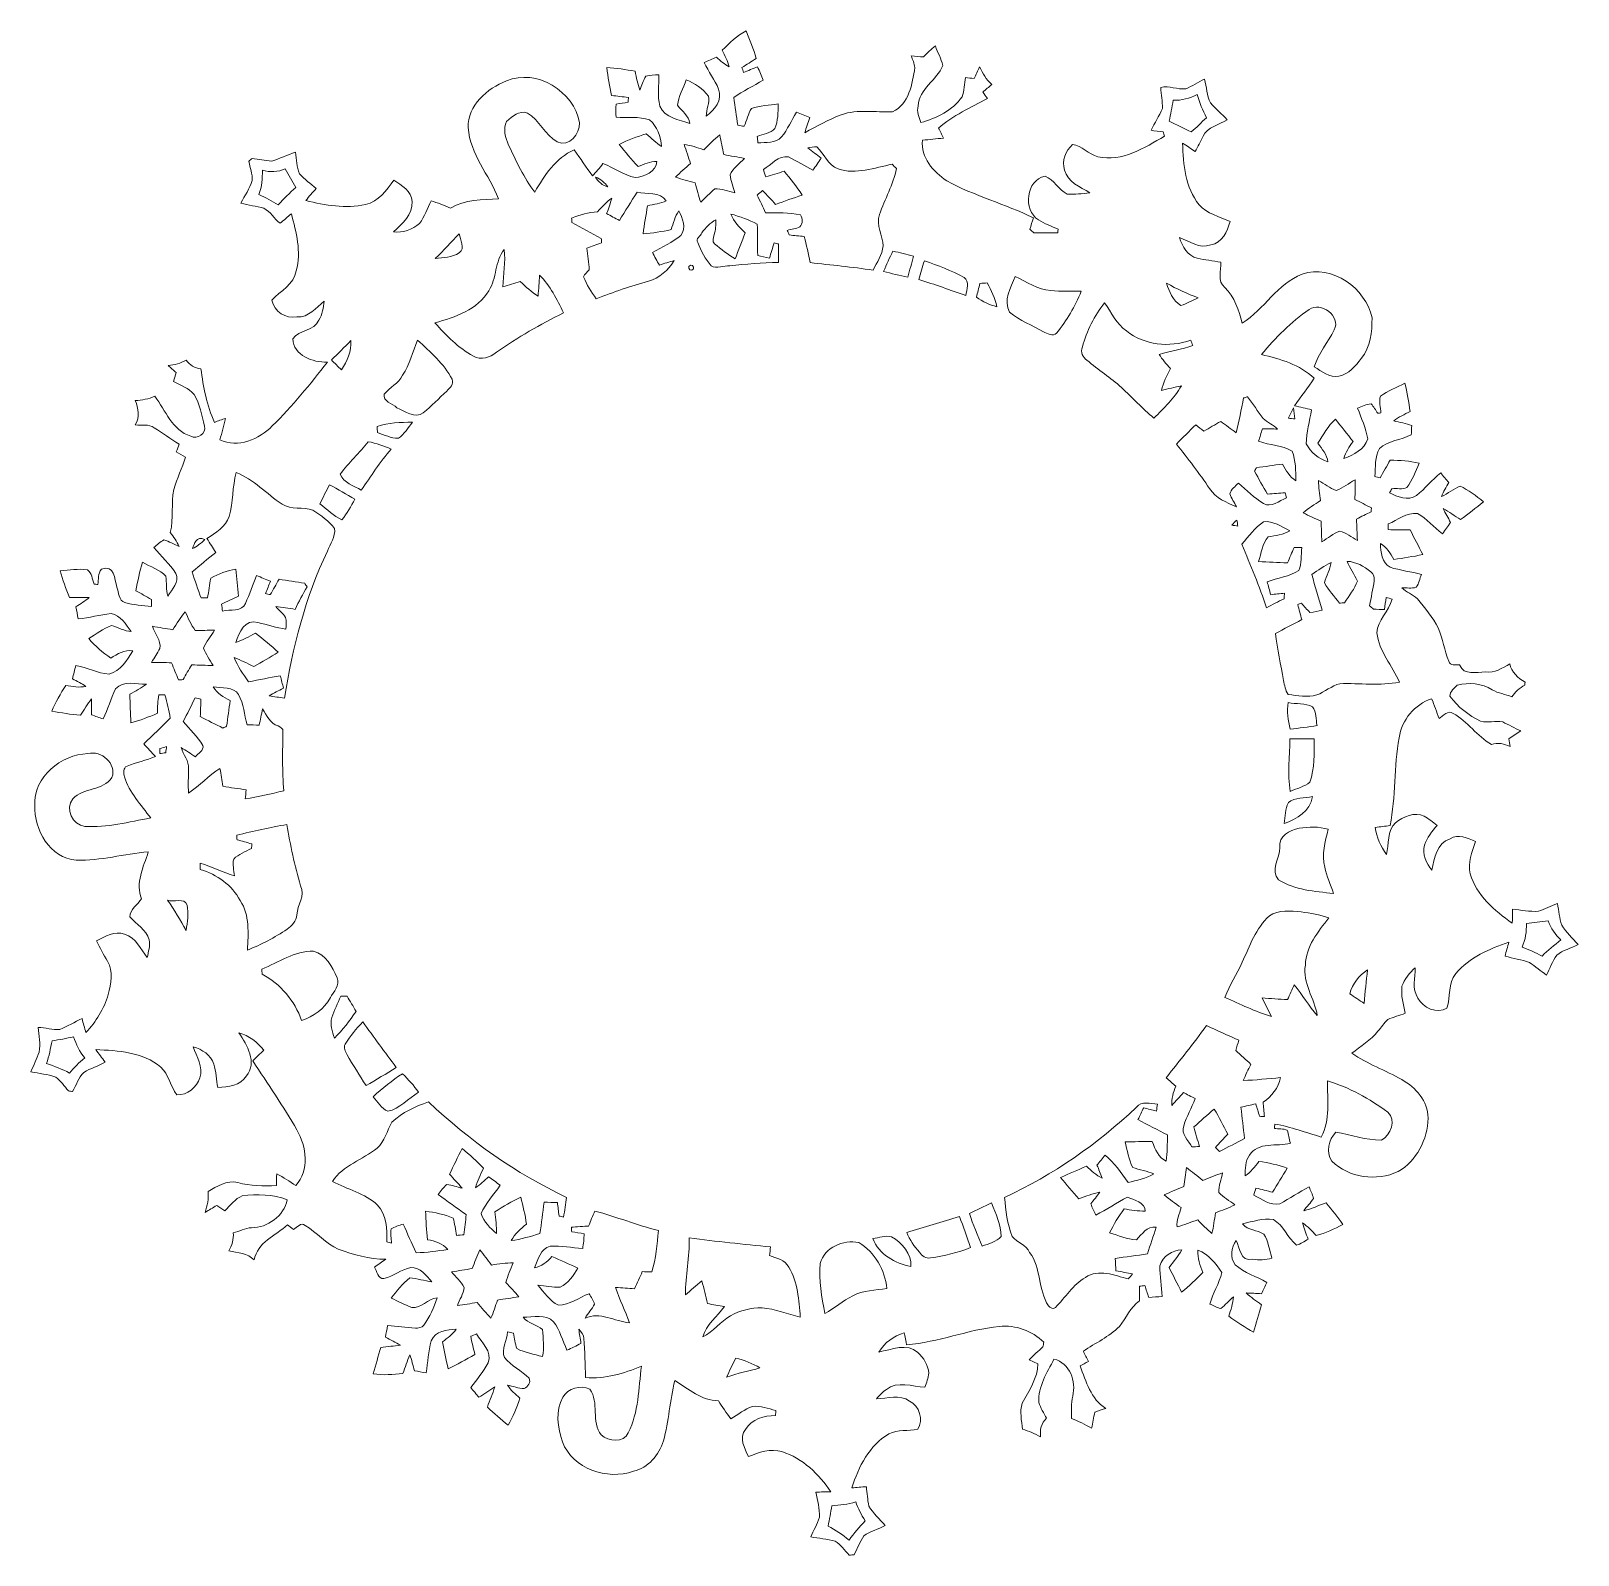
# Model space of a CAD drawing. Header units: centimetres. Extents: x -16.3 to 16.3, y -16.1 to 16.1.
import ezdxf

# ---------------------------------------------------------------- set-up
doc = ezdxf.new("R2010")
doc.units = ezdxf.units.CM
doc.header["$MEASUREMENT"] = 0
doc.layers.add('Layer 1', color=7, linetype='Continuous')

msp = doc.modelspace()

# ---------------------------------------------------------------- linework, layer by layer
at = {"layer": 'Layer 1', "color": 8, "lineweight": 9}
for points, knots in [([(-1.73391, 15.65945), (-1.57798, 15.80973), (-1.42558, 15.97166), (-1.22732, 16.06691), (-1.22732, 16.06691), (-1.15395, 15.87464), (-1.07563, 15.68379), (-1.01742, 15.48624), (-1.01742, 15.48624), (-1.11796, 15.42274), (-1.2185, 15.35888), (-1.31799, 15.29503), (-1.31799, 15.29503), (-1.31023, 15.26963), (-1.2947, 15.21848), (-1.28694, 15.19272), (-1.28694, 15.19272), (-1.18711, 15.23012), (-1.08868, 15.27175), (-0.9892, 15.31055), (-0.9892, 15.31055), (-0.94757, 15.21742), (-0.90771, 15.12358), (-0.87066, 15.02868), (-0.87066, 15.02868), (-1.07986, 14.91015), (-1.29188, 14.7955), (-1.49296, 14.66391), (-1.49296, 14.66391), (-1.46439, 14.46882), (-1.43581, 14.27374), (-1.40512, 14.079), (-1.40512, 14.079), (-1.36032, 14.0716), (-1.31587, 14.06419), (-1.27071, 14.05678), (-1.27071, 14.05678), (-1.21603, 14.1806), (-1.18605, 14.31537), (-1.12008, 14.4339), (-1.12008, 14.4339), (-0.93734, 14.49246), (-0.7419, 14.4981), (-0.55281, 14.52703), (-0.55281, 14.52703), (-0.55563, 14.35241), (-0.55775, 14.17073), (-0.62443, 14.00704), (-0.62443, 14.00704), (-0.71474, 13.90262), (-0.87419, 13.89803), (-0.99484, 13.84123), (-0.99484, 13.84123), (-0.99026, 13.79714), (-0.98567, 13.75304), (-0.98073, 13.70929), (-0.98073, 13.70929), (-0.81563, 13.716), (-0.60679, 13.68989), (-0.48578, 13.83382), (-0.48578, 13.83382), (-0.35631, 13.99046), (-0.26953, 14.17708), (-0.17075, 14.35347), (-0.17075, 14.35347), (-0.07621, 14.31607), (0.01763, 14.27762), (0.11217, 14.23846), (0.11217, 14.23846), (0.07796, 14.13227), (0.03915, 14.02785), (0.00564, 13.92167), (0.00564, 13.92167), (0.25611, 14.05925), (0.5087, 14.19401), (0.77434, 14.3009), (0.77434, 14.3009), (1.12182, 14.42155), (1.49647, 14.34994), (1.85525, 14.35946), (1.85525, 14.35946), (2.21155, 14.52844), (2.26835, 14.94825), (2.32691, 15.29327), (2.32691, 15.29327), (2.31528, 15.3804), (2.27753, 15.46119), (2.25071, 15.54409), (2.25071, 15.54409), (2.33714, 15.53527), (2.42357, 15.52575), (2.51, 15.51763), (2.51, 15.51763), (2.58585, 15.6023), (2.6677, 15.68167), (2.75907, 15.74941), (2.75907, 15.74941), (2.80916, 15.61288), (2.87936, 15.482), (2.9164, 15.34089), (2.9164, 15.34089), (2.79187, 15.02339), (2.41475, 14.85124), (2.3957, 14.48682), (2.3957, 14.48682), (2.36078, 14.36405), (2.41334, 14.24728), (2.45004, 14.13369), (2.45004, 14.13369), (2.782, 14.22647), (3.11855, 14.38945), (3.32316, 14.67767), (3.32316, 14.67767), (3.37219, 14.8082), (3.37325, 14.95037), (3.39336, 15.08724), (3.39336, 15.08724), (3.45369, 15.07878), (3.51436, 15.07031), (3.57504, 15.06149), (3.57504, 15.06149), (3.61173, 15.14404), (3.64877, 15.22694), (3.69005, 15.30773), (3.69005, 15.30773), (3.7606, 15.17473), (3.82975, 15.03785), (3.94652, 14.93837), (3.94652, 14.93837), (3.88407, 14.8844), (3.82163, 14.83042), (3.76025, 14.77539), (3.76025, 14.77539), (3.79235, 14.73059), (3.82481, 14.68543), (3.85727, 14.64027), (3.85727, 14.64027), (3.50061, 14.45542), (3.1323, 14.28397), (2.82433, 14.02044), (2.82433, 14.02044), (2.86067, 13.95024), (2.89559, 13.87933), (2.92699, 13.80701), (2.92699, 13.80701), (2.78023, 13.79184), (2.63418, 13.77703), (2.48813, 13.76221), (2.48813, 13.76221), (2.44333, 13.40026), (2.71638, 13.09546), (2.99754, 12.90672), (2.99754, 12.90672), (3.58174, 12.58746), (4.23156, 12.41919), (4.82635, 12.12356), (4.82635, 12.12356), (4.80059, 12.04524), (4.77485, 11.96692), (4.75085, 11.8879), (4.75085, 11.8879), (4.77872, 11.86144), (4.80694, 11.83463), (4.83517, 11.80782), (4.83517, 11.80782), (5.00167, 11.80923), (5.16995, 11.80888), (5.33718, 11.81347), (5.33718, 11.81347), (5.34035, 11.83287), (5.34635, 11.87132), (5.34952, 11.89037), (5.34952, 11.89037), (5.20523, 11.94576), (5.06166, 12.00608), (4.92935, 12.08546), (4.92935, 12.08546), (4.59739, 12.28901), (4.67113, 12.92965), (5.07011, 13.00303), (5.07011, 13.00303), (5.25498, 12.93001), (5.36293, 12.72081), (5.53861, 12.62274), (5.53861, 12.62274), (5.69595, 12.62168), (5.85505, 12.63226), (6.01169, 12.65414), (6.01169, 12.65414), (5.81096, 12.77761), (5.54461, 12.88274), (5.48111, 13.13356), (5.48111, 13.13356), (5.4162, 13.32865), (5.5111, 13.53537), (5.64621, 13.67437), (5.64621, 13.67437), (5.84941, 13.64967), (5.9884, 13.46799), (6.18243, 13.41437), (6.18243, 13.41437), (6.69643, 13.29407), (7.16421, 13.60664), (7.58825, 13.84723), (7.58825, 13.84723), (7.58049, 13.86981), (7.56532, 13.91461), (7.55791, 13.93719), (7.55791, 13.93719), (7.49582, 13.94601), (7.37235, 13.96294), (7.31026, 13.97176), (7.31026, 13.97176), (7.37905, 14.1291), (7.47677, 14.27233), (7.5431, 14.43072), (7.5431, 14.43072), (7.55403, 14.5796), (7.51099, 14.72706), (7.5117, 14.87593), (7.5117, 14.87593), (7.68562, 14.91932), (7.86095, 14.82795), (8.03487, 14.84665), (8.03487, 14.84665), (8.17175, 14.90627), (8.30298, 14.98212), (8.43492, 15.05338), (8.43492, 15.05338), (8.47655, 14.88545), (8.4783, 14.70307), (8.56086, 14.5482), (8.56086, 14.5482), (8.66951, 14.42296), (8.79828, 14.31678), (8.90975, 14.19366), (8.90975, 14.19366), (8.74041, 14.08535), (8.4896, 14.04902), (8.40035, 13.84547), (8.40035, 13.84547), (8.34602, 13.73716), (8.29732, 13.62604), (8.23595, 13.52162), (8.23595, 13.52162), (8.14846, 13.5837), (8.06027, 13.64474), (7.96854, 13.69977), (7.96854, 13.69977), (7.98301, 13.25174), (8.02851, 12.76949), (8.31637, 12.40402), (8.31637, 12.40402), (8.48678, 12.21457), (8.74677, 12.15002), (8.9729, 12.04912), (8.9729, 12.04912), (8.90623, 11.84451), (8.81168, 11.59263), (8.56473, 11.55806), (8.56473, 11.55806), (8.32838, 11.46316), (8.11812, 11.63637), (7.90575, 11.7094), (7.90575, 11.7094), (7.96078, 11.52489), (8.07579, 11.32134), (8.27757, 11.27513), (8.27757, 11.27513), (8.4402, 11.23773), (8.60813, 11.2215), (8.77288, 11.19081), (8.77288, 11.19081), (8.79087, 11.01901), (8.69315, 10.78724), (8.86142, 10.65847), (8.86142, 10.65847), (9.06745, 10.45704), (9.14858, 10.17481), (9.2283, 9.90741), (9.2283, 9.90741), (9.69151, 10.20233), (9.96737, 10.73502), (10.49055, 10.9414), (10.49055, 10.9414), (11.12979, 11.14636), (11.82582, 10.64577), (11.9634, 10.0203), (11.9634, 10.0203), (11.96622, 9.72361), (11.93059, 9.40117), (11.73621, 9.16199), (11.73621, 9.16199), (11.6145, 9.00641), (11.47375, 8.82614), (11.26666, 8.79051), (11.26666, 8.79051), (11.06382, 8.74536), (10.90366, 8.89352), (10.74314, 8.98489), (10.74314, 8.98489), (10.83628, 9.26959), (11.03066, 9.50312), (11.16683, 9.7663), (11.16683, 9.7663), (11.31676, 10.04887), (10.88531, 10.3699), (10.63555, 10.19422), (10.63555, 10.19422), (10.25383, 9.93316), (9.92645, 9.59802), (9.63189, 9.24383), (9.63189, 9.24383), (10.03053, 9.14752), (10.44011, 9.0371), (10.74385, 8.74289), (10.74385, 8.74289), (10.61191, 8.54569), (10.46551, 8.35836), (10.32933, 8.16398), (10.32933, 8.16398), (10.44822, 8.13893), (10.57063, 8.11), (10.68881, 8.07684), (10.68881, 8.07684), (10.6426, 7.84084), (10.58475, 7.60589), (10.57698, 7.36459), (10.57698, 7.36459), (10.66941, 7.17902), (10.83698, 7.04673), (11.02995, 6.98006), (11.02995, 6.98006), (11.02007, 7.13669), (10.90754, 7.2524), (10.81934, 7.37235), (10.81934, 7.37235), (10.93117, 7.55121), (11.03806, 7.73712), (11.19117, 7.88458), (11.19117, 7.88458), (11.31535, 7.72583), (11.44129, 7.56849), (11.56335, 7.40798), (11.56335, 7.40798), (11.48256, 7.29932), (11.4113, 7.18326), (11.36544, 7.0552), (11.36544, 7.0552), (11.57393, 7.1187), (11.80712, 7.25099), (11.87309, 7.46936), (11.87309, 7.46936), (11.83181, 7.69232), (11.73833, 7.90222), (11.66001, 8.11424), (11.66001, 8.11424), (11.75138, 8.15128), (11.84346, 8.19326), (11.94294, 8.20455), (11.94294, 8.20455), (11.99833, 8.14528), (12.03925, 8.07473), (12.0837, 8.00699), (12.0837, 8.00699), (12.10063, 8.0084), (12.1352, 8.01123), (12.15214, 8.01264), (12.15214, 8.01264), (12.14931, 8.12905), (12.10028, 8.25217), (12.14226, 8.36542), (12.14226, 8.36542), (12.29607, 8.48677), (12.48622, 8.54957), (12.65802, 8.64023), (12.65802, 8.64023), (12.69753, 8.44162), (12.73775, 8.24265), (12.76668, 8.04192), (12.76668, 8.04192), (12.64708, 7.98371), (12.52608, 7.92656), (12.41954, 7.84683), (12.41954, 7.84683), (12.54548, 7.81014), (12.67883, 7.7985), (12.80054, 7.74594), (12.80054, 7.74594), (12.79772, 7.69761), (12.79243, 7.60095), (12.78961, 7.55226), (12.78961, 7.55226), (12.57618, 7.43796), (12.3003, 7.43373), (12.11898, 7.26334), (12.11898, 7.26334), (12.01385, 7.09012), (12.04101, 6.86999), (12.02055, 6.6742), (12.02055, 6.6742), (12.04842, 6.6675), (12.10416, 6.65409), (12.13238, 6.64739), (12.13238, 6.64739), (12.20541, 6.7698), (12.27667, 6.89363), (12.34616, 7.01851), (12.34616, 7.01851), (12.54901, 7.00828), (12.75715, 7.00899), (12.95471, 6.95254), (12.95471, 6.95254), (12.88098, 6.77721), (12.81254, 6.59482), (12.69894, 6.44101), (12.69894, 6.44101), (12.60969, 6.38422), (12.4781, 6.4396), (12.38356, 6.41526), (12.38356, 6.41526), (12.36521, 6.38563), (12.34687, 6.35564), (12.32923, 6.32566), (12.32923, 6.32566), (12.50703, 6.25369), (12.71305, 6.1415), (12.89932, 6.27203), (12.89932, 6.27203), (13.08347, 6.41526), (13.22705, 6.604), (13.41014, 6.74899), (13.41014, 6.74899), (13.45248, 6.69854), (13.53714, 6.59729), (13.57948, 6.54685), (13.57948, 6.54685), (13.52409, 6.45019), (13.47047, 6.35211), (13.42531, 6.25016), (13.42531, 6.25016), (13.56184, 6.31472), (13.68178, 6.40997), (13.82007, 6.47135), (13.82007, 6.47135), (13.99787, 6.38563), (14.16015, 6.26533), (14.31184, 6.13868), (14.31184, 6.13868), (14.15415, 6.00957), (13.99223, 5.88645), (13.82889, 5.76509), (13.82889, 5.76509), (13.70753, 5.84411), (13.58724, 5.92384), (13.462, 5.99581), (13.462, 5.99581), (13.5121, 5.89809), (13.56889, 5.8039), (13.61687, 5.70441), (13.61687, 5.70441), (13.56748, 5.61975), (13.50292, 5.54496), (13.44577, 5.46594), (13.44577, 5.46594), (13.26797, 5.60458), (13.11981, 5.78555), (12.92119, 5.89386), (12.92119, 5.89386), (12.69083, 5.9182), (12.50421, 5.7531), (12.30242, 5.67231), (12.30242, 5.67231), (12.30313, 5.64232), (12.30454, 5.58271), (12.3056, 5.55272), (12.3056, 5.55272), (12.45835, 5.54849), (12.61145, 5.5439), (12.76491, 5.54707), (12.76491, 5.54707), (12.85487, 5.37492), (12.94765, 5.20382), (13.03091, 5.02779), (13.03091, 5.02779), (12.82982, 4.98263), (12.62556, 4.9537), (12.42201, 4.92477), (12.42201, 4.92477), (12.34899, 5.05142), (12.27102, 5.18019), (12.14473, 5.26027), (12.14473, 5.26027), (12.14014, 5.08494), (12.16801, 4.85069), (12.3444, 4.76003), (12.3444, 4.76003), (12.56136, 4.693), (12.78855, 4.66442), (13.00868, 4.60763), (13.00868, 4.60763), (12.96353, 4.52226), (12.95718, 4.41395), (12.89438, 4.33669), (12.89438, 4.33669), (12.79525, 4.30918), (12.69118, 4.32787), (12.59064, 4.32682), (12.59064, 4.32682), (12.69189, 4.23721), (12.81853, 4.18324), (12.9219, 4.09716), (12.9219, 4.09716), (13.07747, 3.8989), (13.24151, 3.70416), (13.36005, 3.48015), (13.36005, 3.48015), (13.45424, 3.25331), (13.49022, 3.00602), (13.58159, 2.77777), (13.58159, 2.77777), (13.60629, 2.67194), (13.73046, 2.70862), (13.81019, 2.69875), (13.81019, 2.69875), (13.90474, 2.46874), (14.16368, 2.5534), (14.35065, 2.55129), (14.35065, 2.55129), (14.5482, 2.51954), (14.70872, 2.63419), (14.86853, 2.72626), (14.86853, 2.72626), (14.89992, 2.54247), (15.03786, 2.4264), (15.19167, 2.33468), (15.19167, 2.33468), (15.1892, 2.31951), (15.18426, 2.28952), (15.18179, 2.27435), (15.18179, 2.27435), (15.07455, 2.21121), (14.97753, 2.13077), (14.91156, 2.02424), (14.91156, 2.02424), (14.77751, 2.08774), (14.62405, 2.09867), (14.4974, 2.17734), (14.4974, 2.17734), (14.27974, 2.30822), (14.00457, 2.34032), (13.76116, 2.27224), (13.76116, 2.27224), (13.69131, 2.21262), (13.60241, 2.14206), (13.60629, 2.04011), (13.60629, 2.04011), (13.76998, 1.81222), (14.00105, 1.63653), (14.25258, 1.51447), (14.25258, 1.51447), (14.40321, 1.47143), (14.56549, 1.53493), (14.71754, 1.49754), (14.71754, 1.49754), (14.84595, 1.43862), (14.97048, 1.37089), (15.09783, 1.30739), (15.09783, 1.30739), (15.01352, 1.25236), (14.92956, 1.19732), (14.8456, 1.14264), (14.8456, 1.14264), (14.85477, 1.08796), (14.86465, 1.03293), (14.87488, 0.9779), (14.87488, 0.9779), (14.75105, 1.03434), (14.61488, 1.07421), (14.48223, 1.02164), (14.48223, 1.02164), (14.17602, 1.1945), (13.98341, 1.5113), (13.67367, 1.67746), (13.67367, 1.67746), (13.55937, 1.75683), (13.46659, 1.62136), (13.37522, 1.56915), (13.37522, 1.56915), (13.32618, 1.70956), (13.2782, 1.85032), (13.22, 1.98684), (13.22, 1.98684), (12.86298, 1.86972), (12.585, 1.53952), (12.53772, 1.16557), (12.53772, 1.16557), (12.41601, 0.55456), (12.46893, -0.07585), (12.3444, -0.68721), (12.3444, -0.68721), (12.24033, -0.69956), (12.13626, -0.71191), (12.03255, -0.72531), (12.03255, -0.72531), (12.05689, -0.93522), (12.14755, -1.12678), (12.2675, -1.29823), (12.2675, -1.29823), (12.32359, -1.08303), (12.27102, -0.78987), (12.46046, -0.62795), (12.46046, -0.62795), (12.62133, -0.49283), (12.85663, -0.39511), (13.06266, -0.49001), (13.06266, -0.49001), (13.16108, -0.54116), (13.2454, -0.61631), (13.33535, -0.68192), (13.33535, -0.68192), (13.23411, -0.8121), (13.11557, -0.93769), (13.07218, -1.10173), (13.07218, -1.10173), (13.01327, -1.28941), (13.10711, -1.48449), (13.22529, -1.62807), (13.22529, -1.62807), (13.27362, -1.37231), (13.32618, -1.06539), (13.60876, -0.96344), (13.60876, -0.96344), (13.78091, -0.85126), (13.97741, -0.95286), (14.14286, -1.02341), (14.14286, -1.02341), (14.07266, -1.24213), (13.97988, -1.4725), (14.03174, -1.70533), (14.03174, -1.70533), (14.16932, -2.15371), (14.54185, -2.48603), (14.91968, -2.74144), (14.91968, -2.74144), (14.92426, -2.64372), (14.92426, -2.546), (14.92356, -2.44863), (14.92356, -2.44863), (15.10489, -2.46874), (15.28657, -2.50508), (15.47001, -2.49273), (15.47001, -2.49273), (15.60654, -2.44899), (15.73424, -2.37914), (15.8704, -2.33257), (15.8704, -2.33257), (15.90358, -2.4825), (15.91416, -2.63949), (15.96073, -2.7873), (15.96073, -2.7873), (16.05527, -2.939), (16.18968, -3.06035), (16.3061, -3.19546), (16.3061, -3.19546), (16.15899, -3.27449), (15.98507, -3.31259), (15.8563, -3.42195), (15.8563, -3.42195), (15.76176, -3.54754), (15.71272, -3.70099), (15.64146, -3.83999), (15.64146, -3.83999), (15.52116, -3.75215), (15.40722, -3.65549), (15.28198, -3.57576), (15.28198, -3.57576), (15.11582, -3.50979), (14.93732, -3.48968), (14.76657, -3.44029), (14.76657, -3.44029), (14.79374, -3.34151), (14.82231, -3.24344), (14.84877, -3.14466), (14.84877, -3.14466), (14.43778, -3.28507), (14.01763, -3.4664), (13.73223, -3.80612), (13.73223, -3.80612), (13.55408, -4.01215), (13.62287, -4.2986), (13.53996, -4.53355), (13.53996, -4.53355), (13.33606, -4.67149), (13.03126, -4.52614), (12.93142, -4.32224), (12.93142, -4.32224), (12.79948, -4.1335), (12.86863, -3.89291), (12.87427, -3.68265), (12.87427, -3.68265), (12.75327, -3.7906), (12.64603, -3.91972), (12.59417, -4.076), (12.59417, -4.076), (12.56912, -4.26897), (12.62133, -4.457), (12.66437, -4.64291), (12.66437, -4.64291), (12.54337, -4.69124), (12.41425, -4.72158), (12.29642, -4.77626), (12.29642, -4.77626), (12.21528, -4.84682), (12.1606, -4.94242), (12.08864, -5.0218), (12.08864, -5.0218), (11.93447, -5.21053), (11.72563, -5.34), (11.53583, -5.48852), (11.53583, -5.48852), (11.8678, -5.70795), (12.2428, -5.84765), (12.58888, -6.04132), (12.58888, -6.04132), (12.88521, -6.20889), (13.14556, -6.49288), (13.14591, -6.85589), (13.14591, -6.85589), (13.13498, -7.30109), (12.90673, -7.76076), (12.51091, -7.98301), (12.51091, -7.98301), (12.0583, -8.18974), (11.4748, -8.11848), (11.11673, -7.76253), (11.11673, -7.76253), (10.98233, -7.56885), (11.04971, -7.3152), (11.19964, -7.14904), (11.19964, -7.14904), (11.51925, -7.20831), (11.8304, -7.32191), (12.1599, -7.31661), (12.1599, -7.31661), (12.35886, -7.2136), (12.48163, -6.89751), (12.2929, -6.72783), (12.2929, -6.72783), (11.90943, -6.4449), (11.48045, -6.20642), (11.02184, -6.07166), (11.02184, -6.07166), (11.02713, -6.46854), (11.0804, -6.88693), (10.89413, -7.25523), (10.89413, -7.25523), (10.56993, -7.15504), (10.2482, -7.0418), (9.91411, -6.97936), (9.91411, -6.97936), (9.91165, -7.00264), (9.90706, -7.04921), (9.90459, -7.07214), (9.90459, -7.07214), (9.98573, -7.08519), (10.09333, -7.07461), (10.17588, -7.10989), (10.17588, -7.10989), (10.20798, -7.19843), (10.21891, -7.29016), (10.24219, -7.38364), (10.24219, -7.38364), (9.96209, -7.45949), (9.55675, -7.34625), (9.38036, -7.63835), (9.38036, -7.63835), (9.28723, -7.76182), (9.29323, -7.92445), (9.28688, -8.07085), (9.28688, -8.07085), (9.40576, -7.99254), (9.49748, -7.88282), (9.57898, -7.76782), (9.57898, -7.76782), (9.78253, -7.78898), (9.97938, -7.84508), (10.1734, -7.90822), (10.1734, -7.90822), (10.08026, -8.08355), (9.9688, -8.24759), (9.86437, -8.41587), (9.86437, -8.41587), (9.74831, -8.388), (9.63295, -8.3566), (9.51689, -8.32909), (9.51689, -8.32909), (9.50101, -8.37883), (9.48548, -8.42857), (9.47103, -8.47902), (9.47103, -8.47902), (9.646, -8.55522), (9.81534, -8.70903), (10.02241, -8.6607), (10.02241, -8.6607), (10.22985, -8.54851), (10.42423, -8.41199), (10.63625, -8.30686), (10.63625, -8.30686), (10.66835, -8.38518), (10.71069, -8.46173), (10.72833, -8.54604), (10.72833, -8.54604), (10.67118, -8.64024), (10.58933, -8.71679), (10.52513, -8.80639), (10.52513, -8.80639), (10.68705, -8.76583), (10.83875, -8.69562), (10.99573, -8.64059), (10.99573, -8.64059), (11.11673, -8.78911), (11.24268, -8.93516), (11.34851, -9.09567), (11.34851, -9.09567), (11.16683, -9.18845), (10.98268, -9.27947), (10.78442, -9.33133), (10.78442, -9.33133), (10.7001, -9.23185), (10.60591, -9.14048), (10.50008, -9.06392), (10.50008, -9.06392), (10.53218, -9.17963), (10.57346, -9.29288), (10.61614, -9.40541), (10.61614, -9.40541), (10.53783, -9.45268), (10.46198, -9.50736), (10.37308, -9.53241), (10.37308, -9.53241), (10.17658, -9.38495), (10.10179, -9.11296), (9.88272, -8.99443), (9.88272, -8.99443), (9.6647, -8.96162), (9.44597, -9.03076), (9.23572, -9.08509), (9.23572, -9.08509), (9.3465, -9.23043), (9.54335, -9.2068), (9.68375, -9.29958), (9.68375, -9.29958), (9.77935, -9.44845), (9.79911, -9.63754), (9.85273, -9.80617), (9.85273, -9.80617), (9.72044, -9.8418), (9.58109, -9.85591), (9.44527, -9.82804), (9.44527, -9.82804), (9.17856, -9.88766), (9.18386, -9.58956), (9.09743, -9.43434), (9.09743, -9.43434), (8.9916, -9.58603), (8.96267, -9.78959), (9.07768, -9.94551), (9.07768, -9.94551), (9.27276, -10.11661), (9.52465, -10.19458), (9.74901, -10.31805), (9.74901, -10.31805), (9.71056, -10.39883), (9.67105, -10.47891), (9.63013, -10.55864), (9.63013, -10.55864), (9.52358, -10.55088), (9.41705, -10.54312), (9.31051, -10.541), (9.31051, -10.541), (9.41069, -10.63131), (9.52217, -10.70751), (9.62978, -10.78971), (9.62978, -10.78971), (9.58497, -10.98515), (9.52217, -11.1753), (9.4675, -11.36827), (9.4675, -11.36827), (9.28652, -11.26596), (9.11118, -11.15448), (8.94327, -11.03313), (8.94327, -11.03313), (8.98665, -10.89801), (9.03111, -10.76184), (9.04028, -10.61967), (9.04028, -10.61967), (8.94927, -10.70011), (8.87165, -10.79606), (8.77358, -10.86803), (8.77358, -10.86803), (8.69245, -10.84792), (8.61801, -10.80806), (8.54216, -10.7749), (8.54216, -10.7749), (8.60884, -10.547), (8.74183, -10.34168), (8.79756, -10.11167), (8.79756, -10.11167), (8.66916, -9.92505), (8.51817, -9.71656), (8.29451, -9.64036), (8.29451, -9.64036), (8.28111, -9.80581), (8.33472, -9.96245), (8.39682, -10.11203), (8.39682, -10.11203), (8.25253, -10.25384), (8.10789, -10.39636), (7.94985, -10.52266), (7.94985, -10.52266), (7.86024, -10.34909), (7.7724, -10.17482), (7.68562, -10.0009), (7.68562, -10.0009), (7.78087, -9.88166), (7.87965, -9.76454), (7.95196, -9.62943), (7.95196, -9.62943), (7.75088, -9.652), (7.54874, -9.75819), (7.493, -9.97091), (7.493, -9.97091), (7.48912, -10.18576), (7.5304, -10.39989), (7.53921, -10.61509), (7.53921, -10.61509), (7.44467, -10.62073), (7.35083, -10.62673), (7.2577, -10.63378), (7.2577, -10.63378), (7.22912, -10.55123), (7.20161, -10.46833), (7.1755, -10.38578), (7.1755, -10.38578), (7.1367, -10.39001), (7.09824, -10.39495), (7.06014, -10.4006), (7.06014, -10.4006), (7.0605, -10.50396), (7.05944, -10.60415), (7.0612, -10.70893), (7.0612, -10.70893), (6.86753, -10.84157), (6.7811, -11.06841), (6.63963, -11.24621), (6.63963, -11.24621), (6.4202, -11.46493), (6.13234, -11.59651), (5.87834, -11.76832), (5.87834, -11.76832), (5.91256, -11.84099), (5.94819, -11.91366), (5.98346, -11.98633), (5.98346, -11.98633), (5.9249, -12.01667), (5.8667, -12.04807), (5.80919, -12.08053), (5.80919, -12.08053), (5.9369, -12.40473), (6.03215, -12.78185), (6.35212, -12.97341), (6.35212, -12.97341), (6.27415, -12.99916), (6.19654, -13.02562), (6.11893, -13.05243), (6.11893, -13.05243), (6.09565, -13.1632), (6.07519, -13.27821), (6.0519, -13.39004), (6.0519, -13.39004), (5.9122, -13.31772), (5.77568, -13.23834), (5.6261, -13.18895), (5.6261, -13.18895), (5.64021, -13.03126), (5.61446, -12.87145), (5.65397, -12.71623), (5.65397, -12.71623), (5.73193, -12.40438), (5.59506, -12.02161), (5.25921, -11.93412), (5.25921, -11.93412), (5.11703, -12.22269), (4.91595, -12.51444), (4.93782, -12.85064), (4.93782, -12.85064), (4.97769, -12.96706), (5.04437, -13.07359), (5.10151, -13.18331), (5.10151, -13.18331), (4.98898, -13.28279), (4.95581, -13.42814), (4.97733, -13.57525), (4.97733, -13.57525), (4.85386, -13.5121), (4.73004, -13.44824), (4.59493, -13.41579), (4.59493, -13.41579), (4.57588, -13.23376), (4.53354, -13.04573), (4.58751, -12.86546), (4.58751, -12.86546), (4.72617, -12.6044), (4.91949, -12.3377), (4.92195, -12.03184), (4.92195, -12.03184), (4.92195, -12.03184), (4.73709, -11.95141), (4.73709, -11.95141), (4.73709, -11.95141), (4.82987, -11.85686), (4.92724, -11.76655), (5.02497, -11.67695), (5.02497, -11.67695), (5.0299, -11.65261), (5.04013, -11.60428), (5.04507, -11.57993), (5.04507, -11.57993), (4.79989, -11.33581), (4.44781, -11.21093), (4.10422, -11.24656), (4.10422, -11.24656), (3.44204, -11.31394), (2.81904, -11.58381), (2.15335, -11.63109), (2.15335, -11.63109), (2.141, -11.569), (2.11595, -11.44517), (2.10325, -11.38308), (2.10325, -11.38308), (1.8803, -11.44729), (1.68486, -11.58628), (1.56668, -11.78807), (1.56668, -11.78807), (1.82985, -11.7341), (2.165, -11.5884), (2.39006, -11.79583), (2.39006, -11.79583), (2.50895, -11.90908), (2.60949, -12.06112), (2.61831, -12.2294), (2.61831, -12.2294), (2.61407, -12.33382), (2.56892, -12.43083), (2.53682, -12.52926), (2.53682, -12.52926), (2.27082, -12.51374), (1.95579, -12.3885), (1.72543, -12.57724), (1.72543, -12.57724), (1.64499, -12.62909), (1.58008, -12.7), (1.51729, -12.77162), (1.51729, -12.77162), (1.74836, -12.76491), (2.00624, -12.67249), (2.21333, -12.8203), (2.21333, -12.8203), (2.42181, -12.92049), (2.51389, -13.21647), (2.38689, -13.41191), (2.38689, -13.41191), (2.18862, -13.46236), (1.96638, -13.40979), (1.78011, -13.51139), (1.78011, -13.51139), (1.36701, -13.7541), (1.13699, -14.20707), (0.99835, -14.6491), (0.99835, -14.6491), (1.09995, -14.64099), (1.20226, -14.63181), (1.30421, -14.62546), (1.30421, -14.62546), (1.3162, -14.76093), (1.33243, -14.89675), (1.35325, -15.03257), (1.35325, -15.03257), (1.44567, -15.18885), (1.58361, -15.31162), (1.7032, -15.44673), (1.7032, -15.44673), (1.55539, -15.52469), (1.38535, -15.56209), (1.25094, -15.66439), (1.25094, -15.66439), (1.16839, -15.78822), (1.11089, -15.92721), (1.04704, -16.06162), (1.04704, -16.06162), (1.02128, -16.06303), (0.96942, -16.0655), (0.94332, -16.06691), (0.94332, -16.06691), (0.8456, -15.96743), (0.76658, -15.84219), (0.64416, -15.77199), (0.64416, -15.77199), (0.47589, -15.72754), (0.30267, -15.71131), (0.13158, -15.68556), (0.13158, -15.68556), (0.18943, -15.54586), (0.27304, -15.41639), (0.31361, -15.27069), (0.31361, -15.27069), (0.32666, -15.08937), (0.2674, -14.91651), (0.23988, -14.74012), (0.23988, -14.74012), (0.34642, -14.74082), (0.44449, -14.72777), (0.55421, -14.73483), (0.55421, -14.73483), (0.30832, -14.35947), (-0.04128, -14.02786), (-0.4745, -13.88675), (-0.4745, -13.88675), (-0.71509, -13.8109), (-0.95992, -13.90544), (-1.18287, -13.99188), (-1.18287, -13.99188), (-1.25978, -13.81478), (-1.3889, -13.595), (-1.24285, -13.41755), (-1.24285, -13.41755), (-1.11761, -13.19036), (-0.84703, -13.13427), (-0.60961, -13.12122), (-0.60961, -13.12122), (-0.6082, -13.09582), (-0.60608, -13.04537), (-0.60467, -13.01997), (-0.60467, -13.01997), (-0.76307, -12.97129), (-0.92852, -12.91802), (-1.09609, -12.93178), (-1.09609, -12.93178), (-1.26366, -12.98611), (-1.40018, -13.10711), (-1.55329, -13.19213), (-1.55329, -13.19213), (-1.64607, -13.0683), (-1.73709, -12.94448), (-1.81576, -12.81183), (-1.81576, -12.81183), (-2.1703, -12.8203), (-2.44864, -12.5596), (-2.73263, -12.38638), (-2.73263, -12.38638), (-2.83846, -12.80654), (-2.86033, -13.24363), (-2.97428, -13.66203), (-2.97428, -13.66203), (-3.06565, -13.95695), (-3.2946, -14.23282), (-3.60681, -14.29879), (-3.60681, -14.29879), (-4.15996, -14.49494), (-4.8881, -14.25328), (-5.10188, -13.67755), (-5.10188, -13.67755), (-5.20771, -13.38228), (-5.25322, -13.02456), (-5.09447, -12.73987), (-5.09447, -12.73987), (-4.98864, -12.54584), (-4.72018, -12.47528), (-4.5258, -12.57265), (-4.5258, -12.57265), (-4.31801, -12.84111), (-4.50498, -13.26233), (-4.28661, -13.53397), (-4.28661, -13.53397), (-4.13245, -13.66803), (-3.81283, -13.71283), (-3.71652, -13.4867), (-3.71652, -13.4867), (-3.49286, -13.05737), (-3.49851, -12.55184), (-3.43818, -12.08194), (-3.43818, -12.08194), (-3.81001, -12.24421), (-4.20406, -12.35604), (-4.6154, -12.32324), (-4.6154, -12.32324), (-4.62916, -12.04807), (-4.62351, -11.77326), (-4.64962, -11.4995), (-4.64962, -11.4995), (-4.65103, -11.42013), (-4.70995, -11.36192), (-4.7551, -11.30371), (-4.7551, -11.30371), (-4.74522, -11.4039), (-4.73005, -11.50409), (-4.71136, -11.60357), (-4.71136, -11.60357), (-4.80908, -11.65366), (-4.90644, -11.70376), (-5.00663, -11.74891), (-5.00663, -11.74891), (-5.09976, -11.54818), (-5.15868, -11.32805), (-5.28744, -11.14637), (-5.28744, -11.14637), (-5.45642, -10.97739), (-5.72065, -11.05218), (-5.93197, -11.05359), (-5.93197, -11.05359), (-5.82649, -11.18764), (-5.64375, -11.20669), (-5.52098, -11.31394), (-5.52098, -11.31394), (-5.50828, -11.50197), (-5.48535, -11.69494), (-5.52204, -11.88262), (-5.52204, -11.88262), (-5.70266, -11.83146), (-5.89316, -11.79901), (-6.06108, -11.71399), (-6.06108, -11.71399), (-6.10165, -11.60921), (-6.11118, -11.49774), (-6.13658, -11.39014), (-6.13658, -11.39014), (-6.1768, -11.38061), (-6.21701, -11.37144), (-6.25723, -11.36298), (-6.25723, -11.36298), (-6.27134, -11.53584), (-6.39799, -11.72775), (-6.3232, -11.90131), (-6.3232, -11.90131), (-6.17926, -12.07664), (-5.96407, -12.17966), (-5.80497, -12.34017), (-5.80497, -12.34017), (-5.76228, -12.42942), (-5.83566, -12.51585), (-5.90939, -12.55854), (-5.90939, -12.55854), (-6.03075, -12.55289), (-6.14469, -12.50421), (-6.26323, -12.48304), (-6.26323, -12.48304), (-6.19232, -12.58994), (-6.09848, -12.67778), (-5.99829, -12.7568), (-5.99829, -12.7568), (-6.06003, -12.95612), (-6.14328, -13.14944), (-6.247, -13.33112), (-6.247, -13.33112), (-6.39693, -13.20765), (-6.54121, -13.07783), (-6.68515, -12.94801), (-6.68515, -12.94801), (-6.63752, -12.80443), (-6.57543, -12.66649), (-6.52781, -12.52326), (-6.52781, -12.52326), (-6.6414, -12.59417), (-6.74935, -12.6746), (-6.86753, -12.73846), (-6.86753, -12.73846), (-6.90916, -12.6873), (-6.99242, -12.58464), (-7.03405, -12.53349), (-7.03405, -12.53349), (-6.90987, -12.3631), (-6.76452, -12.20435), (-6.67139, -12.0142), (-6.67139, -12.0142), (-6.57685, -11.77043), (-6.80474, -11.59228), (-6.9141, -11.40425), (-6.9141, -11.40425), (-6.95467, -11.42048), (-6.99524, -11.43706), (-7.03581, -11.45399), (-7.03581, -11.45399), (-7.01111, -11.58311), (-6.97866, -11.71187), (-6.94797, -11.83993), (-6.94797, -11.83993), (-7.13388, -11.9433), (-7.31838, -12.05089), (-7.51276, -12.13873), (-7.51276, -12.13873), (-7.55369, -11.94823), (-7.59673, -11.7602), (-7.62848, -11.56865), (-7.62848, -11.56865), (-7.52335, -11.49244), (-7.42034, -11.41131), (-7.34131, -11.30759), (-7.34131, -11.30759), (-7.53746, -11.30618), (-7.77664, -11.34886), (-7.86978, -11.54748), (-7.86978, -11.54748), (-7.92516, -11.76973), (-7.93963, -11.99974), (-7.97737, -12.22552), (-7.97737, -12.22552), (-8.05886, -12.21105), (-8.13965, -12.19624), (-8.22079, -12.18107), (-8.22079, -12.18107), (-8.25289, -12.06677), (-8.28147, -11.95353), (-8.32062, -11.8424), (-8.32062, -11.8424), (-8.37495, -11.97293), (-8.41976, -12.10769), (-8.46526, -12.24174), (-8.46526, -12.24174), (-8.67305, -12.25056), (-8.88331, -12.28514), (-9.08933, -12.24351), (-9.08933, -12.24351), (-9.03959, -12.05724), (-8.98455, -11.87239), (-8.92952, -11.68824), (-8.92952, -11.68824), (-8.79228, -11.6713), (-8.654, -11.66143), (-8.51677, -11.64273), (-8.51677, -11.64273), (-8.61942, -11.58064), (-8.72738, -11.52878), (-8.83251, -11.47198), (-8.83251, -11.47198), (-8.8184, -11.39049), (-8.80323, -11.30971), (-8.78806, -11.22892), (-8.78806, -11.22892), (-8.59297, -11.24338), (-8.39788, -11.26702), (-8.20245, -11.28007), (-8.20245, -11.28007), (-8.14036, -11.28254), (-8.06627, -11.27654), (-8.02711, -11.22116), (-8.02711, -11.22116), (-7.904, -11.04512), (-7.8098, -10.84898), (-7.74489, -10.64472), (-7.74489, -10.64472), (-7.94633, -10.65813), (-8.07227, -10.87403), (-8.27865, -10.84616), (-8.27865, -10.84616), (-8.42821, -10.79077), (-8.57039, -10.71775), (-8.71362, -10.6486), (-8.71362, -10.6486), (-8.59509, -10.49761), (-8.47691, -10.34063), (-8.32168, -10.22527), (-8.32168, -10.22527), (-8.16293, -10.23091), (-8.01089, -10.28912), (-7.85284, -10.30535), (-7.85284, -10.30535), (-7.97279, -10.17517), (-8.09873, -9.99667), (-8.29734, -10.00408), (-8.29734, -10.00408), (-8.49878, -10.04606), (-8.66494, -10.18858), (-8.86567, -10.23514), (-8.86567, -10.23514), (-8.99231, -10.25878), (-9.01419, -10.06158), (-9.06746, -9.99561), (-9.06746, -9.99561), (-8.98596, -9.94163), (-8.90412, -9.88907), (-8.8258, -9.83086), (-8.8258, -9.83086), (-9.17082, -9.83086), (-9.50455, -9.73208), (-9.82663, -9.61743), (-9.82663, -9.61743), (-10.08875, -9.49537), (-10.28101, -9.26924), (-10.52408, -9.11825), (-10.52408, -9.11825), (-10.61439, -9.04276), (-10.69835, -9.16094), (-10.7742, -9.20398), (-10.7742, -9.20398), (-10.81618, -9.1694), (-10.85816, -9.13518), (-10.90049, -9.10202), (-10.90049, -9.10202), (-11.14779, -9.33662), (-11.53267, -9.46821), (-11.60075, -9.84533), (-11.60075, -9.84533), (-11.73904, -9.69892), (-11.94789, -9.6961), (-12.13274, -9.65588), (-12.13274, -9.65588), (-12.0703, -9.53806), (-12.02444, -9.40964), (-12.04384, -9.27453), (-12.04384, -9.27453), (-11.91402, -9.2456), (-11.79408, -9.17117), (-11.65896, -9.16446), (-11.65896, -9.16446), (-11.31747, -9.16976), (-10.97493, -8.9154), (-10.90402, -8.57709), (-10.90402, -8.57709), (-11.20247, -8.45679), (-11.53655, -8.45644), (-11.85087, -8.49136), (-11.85087, -8.49136), (-12.00433, -8.55275), (-12.10452, -8.69562), (-12.21953, -8.80816), (-12.21953, -8.80816), (-12.27668, -8.77076), (-12.33347, -8.73266), (-12.38992, -8.69492), (-12.38992, -8.69492), (-12.4707, -8.74466), (-12.55184, -8.79334), (-12.63369, -8.84132), (-12.63369, -8.84132), (-12.59065, -8.6995), (-12.55114, -8.55381), (-12.57266, -8.40458), (-12.57266, -8.40458), (-12.38674, -8.28675), (-12.17508, -8.16399), (-11.94506, -8.21126), (-11.94506, -8.21126), (-11.68048, -8.29063), (-11.40496, -8.28993), (-11.13156, -8.27582), (-11.13156, -8.27582), (-11.1305, -8.19468), (-11.12874, -8.11354), (-11.12415, -8.03275), (-11.12415, -8.03275), (-10.98269, -8.10154), (-10.85322, -8.19115), (-10.72234, -8.27793), (-10.72234, -8.27793), (-10.43659, -7.95197), (-10.49268, -7.45914), (-10.69976, -7.10495), (-10.69976, -7.10495), (-10.98445, -6.6033), (-11.31289, -6.12881), (-11.62862, -5.64692), (-11.62862, -5.64692), (-11.55454, -5.5679), (-11.47658, -5.49311), (-11.39685, -5.42008), (-11.39685, -5.42008), (-11.53725, -5.25498), (-11.70835, -5.11422), (-11.92072, -5.05778), (-11.92072, -5.05778), (-11.75245, -5.31319), (-11.52773, -5.68043), (-11.7648, -5.96548), (-11.7648, -5.96548), (-11.8925, -6.17644), (-12.15038, -6.18737), (-12.36805, -6.20995), (-12.36805, -6.20995), (-12.40438, -6.04661), (-12.40156, -5.87552), (-12.44918, -5.71465), (-12.44918, -5.71465), (-12.5148, -5.52133), (-12.70036, -5.40738), (-12.88592, -5.35058), (-12.88592, -5.35058), (-12.80972, -5.55872), (-12.67179, -5.77356), (-12.74622, -6.00393), (-12.74622, -6.00393), (-12.81008, -6.20536), (-13.0101, -6.37611), (-13.22882, -6.36059), (-13.22882, -6.36059), (-13.36993, -6.1842), (-13.40027, -5.93514), (-13.56855, -5.77709), (-13.56855, -5.77709), (-13.9499, -5.46277), (-14.46884, -5.43278), (-14.9405, -5.40879), (-14.9405, -5.40879), (-14.87559, -5.49699), (-14.80891, -5.58483), (-14.74295, -5.67302), (-14.74295, -5.67302), (-14.88723, -5.75734), (-15.05092, -5.8032), (-15.19238, -5.89245), (-15.19238, -5.89245), (-15.30457, -6.00146), (-15.34902, -6.16021), (-15.42769, -6.29285), (-15.42769, -6.29285), (-15.44956, -6.29003), (-15.4933, -6.28439), (-15.51518, -6.28156), (-15.51518, -6.28156), (-15.60478, -6.1842), (-15.67393, -6.06461), (-15.78364, -5.98841), (-15.78364, -5.98841), (-15.95191, -5.92949), (-16.1336, -5.9175), (-16.30609, -5.87693), (-16.30609, -5.87693), (-16.24931, -5.73829), (-16.18475, -5.60176), (-16.13218, -5.46206), (-16.13218, -5.46206), (-16.10149, -5.28849), (-16.13642, -5.11493), (-16.15441, -4.94277), (-16.15441, -4.94277), (-16.00166, -4.94595), (-15.8489, -4.99675), (-15.6958, -4.98334), (-15.6958, -4.98334), (-15.53387, -4.92266), (-15.38853, -4.8253), (-15.22907, -4.75756), (-15.22907, -4.75756), (-15.20226, -4.85528), (-15.1751, -4.95265), (-15.14758, -5.05037), (-15.14758, -5.05037), (-14.93521, -4.82353), (-14.76693, -4.54907), (-14.67662, -4.25133), (-14.67662, -4.25133), (-14.62512, -4.02449), (-14.56338, -3.75814), (-14.69391, -3.54683), (-14.69391, -3.54683), (-14.77011, -3.40396), (-14.85795, -3.26743), (-14.92216, -3.11856), (-14.92216, -3.11856), (-14.74189, -3.03213), (-14.54398, -2.8956), (-14.33478, -2.9778), (-14.33478, -2.9778), (-14.08607, -3.04271), (-14.00176, -3.29354), (-13.85395, -3.47028), (-13.85395, -3.47028), (-13.83313, -3.3454), (-13.78762, -3.2191), (-13.81196, -3.09245), (-13.81196, -3.09245), (-13.88146, -2.88326), (-14.08043, -2.76649), (-14.22295, -2.61303), (-14.22295, -2.61303), (-14.21307, -2.45322), (-14.06067, -2.35338), (-13.97283, -2.23168), (-13.97283, -2.23168), (-14.11112, -1.90465), (-13.93332, -1.55646), (-13.83243, -1.24108), (-13.83243, -1.24108), (-14.34078, -1.28023), (-14.83749, -1.43228), (-15.34972, -1.41888), (-15.34972, -1.41888), (-15.90746, -1.36561), (-16.24543, -0.78), (-16.22461, -0.25965), (-16.22461, -0.25965), (-16.25883, 0.33478), (-15.66863, 0.81456), (-15.1049, 0.83008), (-15.1049, 0.83008), (-14.82303, 0.90875), (-14.49141, 0.61665), (-14.59831, 0.32667), (-14.59831, 0.32667), (-14.7874, 0.05115), (-15.19838, 0.11042), (-15.42381, -0.1203), (-15.42381, -0.1203), (-15.5882, -0.32985), (-15.4351, -0.67804), (-15.17086, -0.70591), (-15.17086, -0.70591), (-14.70167, -0.73166), (-14.24059, -0.60855), (-13.78233, -0.526), (-13.78233, -0.526), (-13.98447, -0.25083), (-14.22895, 0.00846), (-14.33513, 0.33972), (-14.33513, 0.33972), (-14.35736, 0.41416), (-14.37041, 0.53234), (-14.28116, 0.56621), (-14.28116, 0.56621), (-14.0836, 0.63994), (-13.8797, 0.69497), (-13.68144, 0.76694), (-13.68144, 0.76694), (-13.76258, 0.8576), (-13.84548, 0.94685), (-13.92626, 1.03752), (-13.92626, 1.03752), (-13.73718, 1.21567), (-13.54738, 1.39347), (-13.36817, 1.58115), (-13.36817, 1.58115), (-13.3978, 1.74484), (-13.43661, 1.90641), (-13.48071, 2.06622), (-13.48071, 2.06622), (-13.51351, 2.06763), (-13.57913, 2.07045), (-13.61194, 2.07186), (-13.61194, 2.07186), (-13.63311, 1.94239), (-13.63805, 1.81186), (-13.64016, 1.67992), (-13.64016, 1.67992), (-13.82255, 1.60302), (-14.00635, 1.52752), (-14.20002, 1.48202), (-14.20002, 1.48202), (-14.20849, 1.68169), (-14.21484, 1.88101), (-14.22189, 2.08033), (-14.22189, 2.08033), (-14.10301, 2.14877), (-13.98024, 2.21121), (-13.87017, 2.29341), (-13.87017, 2.29341), (-14.08149, 2.28706), (-14.35912, 2.38795), (-14.5214, 2.19427), (-14.5214, 2.19427), (-14.62335, 1.98966), (-14.68156, 1.76494), (-14.78457, 1.56033), (-14.78457, 1.56033), (-14.86712, 1.58891), (-14.94932, 1.61889), (-15.03116, 1.64888), (-15.03116, 1.64888), (-15.02975, 1.76071), (-15.02905, 1.87607), (-15.02905, 1.98684), (-15.02905, 1.98684), (-15.11125, 1.8736), (-15.18709, 1.75577), (-15.26294, 1.63794), (-15.26294, 1.63794), (-15.46579, 1.65664), (-15.66616, 1.69051), (-15.86654, 1.72543), (-15.86654, 1.72543), (-15.78752, 1.91629), (-15.67957, 2.09303), (-15.57338, 2.26977), (-15.57338, 2.26977), (-15.43368, 2.23872), (-15.28975, 2.22038), (-15.14758, 2.2486), (-15.14758, 2.2486), (-15.23683, 2.30928), (-15.3335, 2.35691), (-15.42945, 2.40524), (-15.42945, 2.40524), (-15.40793, 2.49978), (-15.385, 2.5915), (-15.36031, 2.68464), (-15.36031, 2.68464), (-15.12218, 2.6483), (-14.89993, 2.52059), (-14.65969, 2.50789), (-14.65969, 2.50789), (-14.42227, 2.56998), (-14.27975, 2.79929), (-14.15698, 2.99579), (-14.15698, 2.99579), (-14.33266, 3.02683), (-14.48295, 2.93193), (-14.62441, 2.84197), (-14.62441, 2.84197), (-14.78916, 2.96721), (-14.95638, 3.0928), (-15.08726, 3.25508), (-15.08726, 3.25508), (-14.92921, 3.34821), (-14.78528, 3.47415), (-14.6096, 3.53095), (-14.6096, 3.53095), (-14.46707, 3.49708), (-14.33937, 3.41136), (-14.1905, 3.40183), (-14.1905, 3.40183), (-14.30444, 3.55071), (-14.41698, 3.74403), (-14.61524, 3.78283), (-14.61524, 3.78283), (-14.84984, 3.76449), (-15.07667, 3.68582), (-15.31233, 3.67136), (-15.31233, 3.67136), (-15.3275, 3.75708), (-15.34267, 3.84245), (-15.35678, 3.92818), (-15.35678, 3.92818), (-15.26153, 3.98956), (-15.16522, 4.04953), (-15.07632, 4.12044), (-15.07632, 4.12044), (-15.21673, 4.12185), (-15.35678, 4.1215), (-15.49683, 4.11974), (-15.49683, 4.11974), (-15.56845, 4.30565), (-15.64076, 4.49192), (-15.68804, 4.68559), (-15.68804, 4.68559), (-15.4986, 4.69441), (-15.30527, 4.73851), (-15.11724, 4.70252), (-15.11724, 4.70252), (-15.01388, 4.64467), (-15.01811, 4.5025), (-14.97684, 4.40337), (-14.97684, 4.40337), (-14.95038, 4.40161), (-14.92357, 4.39984), (-14.89676, 4.39772), (-14.89676, 4.39772), (-14.88018, 4.50285), (-14.89252, 4.62668), (-14.82161, 4.71628), (-14.82161, 4.71628), (-14.53763, 4.83023), (-14.55139, 4.50991), (-14.49318, 4.33846), (-14.49318, 4.33846), (-14.45296, 4.23509), (-14.46037, 4.05765), (-14.32808, 4.01461), (-14.32808, 4.01461), (-14.14569, 3.96169), (-13.95343, 3.9564), (-13.76646, 3.93135), (-13.76646, 3.93135), (-13.76681, 3.98074), (-13.76716, 4.03013), (-13.76787, 4.07917), (-13.76787, 4.07917), (-13.87582, 4.14196), (-13.98447, 4.2037), (-14.09313, 4.26508), (-14.09313, 4.26508), (-14.05715, 4.46687), (-14.01446, 4.6676), (-13.95625, 4.86445), (-13.95625, 4.86445), (-13.79045, 4.77096), (-13.59148, 4.71275), (-13.46201, 4.56812), (-13.46201, 4.56812), (-13.43943, 4.43053), (-13.46448, 4.2873), (-13.42003, 4.15184), (-13.42003, 4.15184), (-13.32866, 4.29507), (-13.17591, 4.44464), (-13.2507, 4.63056), (-13.2507, 4.63056), (-13.38158, 4.83023), (-13.56361, 4.98969), (-13.71248, 5.1756), (-13.71248, 5.1756), (-13.64792, 5.2331), (-13.58583, 5.29625), (-13.50752, 5.33541), (-13.50752, 5.33541), (-13.3911, 5.31036), (-13.29162, 5.23839), (-13.18014, 5.19853), (-13.18014, 5.19853), (-13.23094, 5.30507), (-13.29726, 5.40244), (-13.36923, 5.49522), (-13.36923, 5.49522), (-13.29197, 5.79226), (-13.35547, 6.10376), (-13.29726, 6.40221), (-13.29726, 6.40221), (-13.22494, 6.63151), (-13.12087, 6.84988), (-13.04538, 7.07848), (-13.04538, 7.07848), (-13.11064, 7.11729), (-13.17591, 7.15609), (-13.24152, 7.19455), (-13.24152, 7.19455), (-13.22212, 7.24817), (-13.20201, 7.30179), (-13.1819, 7.35471), (-13.1819, 7.35471), (-13.36041, 7.46548), (-13.53045, 7.58895), (-13.70719, 7.70219), (-13.70719, 7.70219), (-13.82466, 7.78016), (-13.97354, 7.74982), (-14.10689, 7.7604), (-14.10689, 7.7604), (-14.0074, 7.92233), (-14.03845, 8.10754), (-14.10865, 8.27405), (-14.10865, 8.27405), (-13.96542, 8.2804), (-13.82325, 8.30685), (-13.69131, 8.3633), (-13.69131, 8.3633), (-13.46942, 8.06062), (-13.32478, 7.64928), (-12.93884, 7.52192), (-12.93884, 7.52192), (-12.79385, 7.44714), (-12.61252, 7.58295), (-12.64674, 7.73677), (-12.64674, 7.73677), (-12.70177, 7.9629), (-12.74658, 8.20173), (-12.86511, 8.40493), (-12.86511, 8.40493), (-12.98541, 8.53052), (-13.15086, 8.60107), (-13.30432, 8.67833), (-13.30432, 8.67833), (-13.28421, 8.73971), (-13.26375, 8.80074), (-13.24364, 8.86213), (-13.24364, 8.86213), (-13.30079, 8.91222), (-13.35688, 8.96302), (-13.41227, 9.01453), (-13.41227, 9.01453), (-13.27892, 9.02088), (-13.14945, 9.05792), (-13.03515, 9.12565), (-13.03515, 9.12565), (-12.95754, 9.02582), (-12.85347, 8.95244), (-12.724, 8.94609), (-12.724, 8.94609), (-12.67002, 8.55944), (-12.60229, 8.17104), (-12.43613, 7.81473), (-12.43613, 7.81473), (-12.35958, 7.8433), (-12.28338, 7.87223), (-12.20612, 7.89904), (-12.20612, 7.89904), (-12.23716, 7.747), (-12.2795, 7.59742), (-12.3243, 7.4489), (-12.3243, 7.4489), (-11.93801, 7.26263), (-11.49951, 7.45984), (-11.21799, 7.73959), (-11.21799, 7.73959), (-10.79536, 8.15622), (-10.42, 8.61765), (-10.057, 9.08649), (-10.057, 9.08649), (-10.36215, 9.07097), (-10.77561, 9.22408), (-10.7876, 9.57756), (-10.7876, 9.57756), (-10.65319, 9.76383), (-10.33605, 9.73807), (-10.23797, 9.9702), (-10.23797, 9.9702), (-10.15648, 10.08803), (-10.14696, 10.23232), (-10.12226, 10.36814), (-10.12226, 10.36814), (-10.29758, 10.23761), (-10.44964, 10.01677), (-10.69835, 10.03935), (-10.69835, 10.03935), (-10.9333, 9.98467), (-11.18271, 10.15541), (-11.2261, 10.38824), (-11.2261, 10.38824), (-11.05113, 10.58756), (-10.75691, 10.72162), (-10.71281, 11.00878), (-10.71281, 11.00878), (-10.60239, 11.412), (-10.71352, 11.82193), (-10.81653, 12.21316), (-10.81653, 12.21316), (-10.89767, 12.14896), (-10.97069, 12.07523), (-11.05465, 12.01455), (-11.05465, 12.01455), (-11.17883, 12.10733), (-11.25574, 12.25726), (-11.39508, 12.32887), (-11.39508, 12.32887), (-11.55595, 12.36803), (-11.72035, 12.39414), (-11.88015, 12.43753), (-11.88015, 12.43753), (-11.80325, 12.59663), (-11.69071, 12.74057), (-11.64097, 12.91131), (-11.64097, 12.91131), (-11.63533, 13.04925), (-11.68718, 13.18224), (-11.71329, 13.3163), (-11.71329, 13.3163), (-11.69001, 13.33782), (-11.66637, 13.35899), (-11.64309, 13.38015), (-11.64309, 13.38015), (-11.50656, 13.35581), (-11.37004, 13.33394), (-11.23175, 13.32124), (-11.23175, 13.32124), (-11.06136, 13.37239), (-10.90296, 13.4567), (-10.73257, 13.50786), (-10.73257, 13.50786), (-10.69553, 13.36004), (-10.7107, 13.19494), (-10.64473, 13.05489), (-10.64473, 13.05489), (-10.54101, 12.93847), (-10.41295, 12.84534), (-10.29371, 12.7448), (-10.29371, 12.7448), (-10.36637, 12.66013), (-10.4447, 12.58005), (-10.51067, 12.49009), (-10.51067, 12.49009), (-10.1018, 12.38814), (-9.67141, 12.3197), (-9.25337, 12.40649), (-9.25337, 12.40649), (-8.98067, 12.46822), (-8.8064, 12.70917), (-8.65506, 12.9233), (-8.65506, 12.9233), (-8.49066, 12.81183), (-8.28463, 12.69188), (-8.27124, 12.47069), (-8.27124, 12.47069), (-8.25289, 12.19658), (-8.4822, 12.00009), (-8.6667, 11.83146), (-8.6667, 11.83146), (-8.46631, 11.79971), (-8.26595, 11.8812), (-8.11496, 12.00961), (-8.11496, 12.00961), (-8.00806, 12.15425), (-7.94527, 12.32429), (-7.87225, 12.48692), (-7.87225, 12.48692), (-7.7329, 12.44035), (-7.59285, 12.39343), (-7.46091, 12.32852), (-7.46091, 12.32852), (-7.16175, 12.51973), (-6.78922, 12.50385), (-6.44949, 12.53031), (-6.44949, 12.53031), (-6.64881, 13.03549), (-7.04674, 13.46729), (-7.09049, 14.0282), (-7.09049, 14.0282), (-7.10178, 14.49987), (-6.68585, 14.85229), (-6.28439, 15.0114), (-6.28439, 15.0114), (-5.64198, 15.28445), (-4.85846, 14.79267), (-4.74205, 14.12839), (-4.74205, 14.12839), (-4.7364, 13.89344), (-4.95407, 13.61404), (-5.21442, 13.72623), (-5.21442, 13.72623), (-5.47159, 13.87545), (-5.58448, 14.18695), (-5.84166, 14.33653), (-5.84166, 14.33653), (-6.0191, 14.39897), (-6.15704, 14.26033), (-6.27875, 14.16085), (-6.27875, 14.16085), (-6.36306, 14.0028), (-6.30133, 13.81336), (-6.23606, 13.6599), (-6.23606, 13.6599), (-6.07696, 13.31771), (-5.91786, 12.96846), (-5.68502, 12.66825), (-5.68502, 12.66825), (-5.48112, 13.02032), (-5.2437, 13.38862), (-4.85776, 13.55972), (-4.85776, 13.55972), (-4.72688, 13.37733), (-4.59741, 13.19389), (-4.469, 13.00974), (-4.469, 13.00974), (-4.38962, 13.09087), (-4.32048, 13.18119), (-4.24851, 13.26867), (-4.24851, 13.26867), (-4.01674, 13.18577), (-3.81283, 13.02737), (-3.57153, 12.97375), (-3.57153, 12.97375), (-3.38068, 12.99845), (-3.11645, 13.08982), (-3.11292, 13.3163), (-3.11292, 13.3163), (-3.25333, 13.31947), (-3.38174, 13.25809), (-3.50874, 13.20659), (-3.50874, 13.20659), (-3.64632, 13.35757), (-3.77861, 13.5135), (-3.90385, 13.67507), (-3.90385, 13.67507), (-3.72252, 13.76891), (-3.53096, 13.84123), (-3.33411, 13.89556), (-3.33411, 13.89556), (-3.22898, 13.80419), (-3.12597, 13.70788), (-3.01167, 13.62745), (-3.01167, 13.62745), (-3.03355, 13.83241), (-3.10093, 14.05749), (-3.26391, 14.19295), (-3.26391, 14.19295), (-3.48863, 14.2695), (-3.73875, 14.22788), (-3.97335, 14.24587), (-3.97335, 14.24587), (-3.97511, 14.3383), (-3.97476, 14.43108), (-3.97335, 14.52386), (-3.97335, 14.52386), (-3.88762, 14.53762), (-3.80119, 14.55067), (-3.71441, 14.56372), (-3.71441, 14.56372), (-3.71405, 14.58877), (-3.71335, 14.63886), (-3.71264, 14.66391), (-3.71264, 14.66391), (-3.83082, 14.67837), (-3.949, 14.69249), (-4.06683, 14.70554), (-4.06683, 14.70554), (-4.10423, 14.90133), (-4.14303, 15.09677), (-4.16878, 15.29432), (-4.16878, 15.29432), (-3.9677, 15.28268), (-3.76732, 15.25411), (-3.56906, 15.21707), (-3.56906, 15.21707), (-3.54366, 15.08336), (-3.51826, 14.9479), (-3.46993, 14.81984), (-3.46993, 14.81984), (-3.42795, 14.9165), (-3.40008, 15.02022), (-3.34399, 15.11017), (-3.34399, 15.11017), (-3.2565, 15.14157), (-3.16231, 15.14016), (-3.07094, 15.14334), (-3.07094, 15.14334), (-3.06106, 14.92355), (-3.11045, 14.69566), (-3.04625, 14.48223), (-3.04625, 14.48223), (-2.94006, 14.23176), (-2.64514, 14.18731), (-2.41407, 14.11746), (-2.41407, 14.11746), (-2.44546, 14.28256), (-2.58128, 14.37604), (-2.67653, 14.49846), (-2.67653, 14.49846), (-2.65537, 14.68896), (-2.5513, 14.859), (-2.49238, 15.03927), (-2.49238, 15.03927), (-2.31811, 14.95566), (-2.14349, 14.85053), (-2.02495, 14.6946), (-2.02495, 14.6946), (-1.99179, 14.5549), (-2.07681, 14.41203), (-2.0694, 14.27233), (-2.0694, 14.27233), (-1.89443, 14.39933), (-1.72545, 14.61276), (-1.81046, 14.84171), (-1.81046, 14.84171), (-1.89513, 15.03539), (-2.02531, 15.20613), (-2.11174, 15.39945), (-2.11174, 15.39945), (-2.02742, 15.43967), (-1.94205, 15.47847), (-1.85633, 15.51587), (-1.85633, 15.51587), (-1.77342, 15.43826), (-1.68558, 15.36488), (-1.58645, 15.30844), (-1.58645, 15.30844), (-1.62243, 15.4305), (-1.6757, 15.54656), (-1.73391, 15.65945), (-1.73391, 15.65945), (-1.73391, 15.65945), (-1.73391, 15.65945), (-1.73391, 15.65945)], [0, 0, 0, 0, 0.00184162, 0.00184162, 0.00184162, 0.00184162, 0.00368324, 0.00368324, 0.00368324, 0.00368324, 0.00552486, 0.00552486, 0.00552486, 0.00552486, 0.00736648, 0.00736648, 0.00736648, 0.00736648, 0.0092081, 0.0092081, 0.0092081, 0.0092081, 0.01104972, 0.01104972, 0.01104972, 0.01104972, 0.01289134, 0.01289134, 0.01289134, 0.01289134, 0.01473297, 0.01473297, 0.01473297, 0.01473297, 0.01657459, 0.01657459, 0.01657459, 0.01657459, 0.01841621, 0.01841621, 0.01841621, 0.01841621, 0.02025783, 0.02025783, 0.02025783, 0.02025783, 0.02209945, 0.02209945, 0.02209945, 0.02209945, 0.02394107, 0.02394107, 0.02394107, 0.02394107, 0.02578269, 0.02578269, 0.02578269, 0.02578269, 0.02762431, 0.02762431, 0.02762431, 0.02762431, 0.02946593, 0.02946593, 0.02946593, 0.02946593, 0.03130755, 0.03130755, 0.03130755, 0.03130755, 0.03314917, 0.03314917, 0.03314917, 0.03314917, 0.03499079, 0.03499079, 0.03499079, 0.03499079, 0.03683241, 0.03683241, 0.03683241, 0.03683241, 0.03867403, 0.03867403, 0.03867403, 0.03867403, 0.04051565, 0.04051565, 0.04051565, 0.04051565, 0.04235727, 0.04235727, 0.04235727, 0.04235727, 0.0441989, 0.0441989, 0.0441989, 0.0441989, 0.04604052, 0.04604052, 0.04604052, 0.04604052, 0.04788214, 0.04788214, 0.04788214, 0.04788214, 0.04972376, 0.04972376, 0.04972376, 0.04972376, 0.05156538, 0.05156538, 0.05156538, 0.05156538, 0.053407, 0.053407, 0.053407, 0.053407, 0.05524862, 0.05524862, 0.05524862, 0.05524862, 0.05709024, 0.05709024, 0.05709024, 0.05709024, 0.05893186, 0.05893186, 0.05893186, 0.05893186, 0.06077348, 0.06077348, 0.06077348, 0.06077348, 0.0626151, 0.0626151, 0.0626151, 0.0626151, 0.06445672, 0.06445672, 0.06445672, 0.06445672, 0.06629834, 0.06629834, 0.06629834, 0.06629834, 0.06813996, 0.06813996, 0.06813996, 0.06813996, 0.06998158, 0.06998158, 0.06998158, 0.06998158, 0.0718232, 0.0718232, 0.0718232, 0.0718232, 0.07366483, 0.07366483, 0.07366483, 0.07366483, 0.07550645, 0.07550645, 0.07550645, 0.07550645, 0.07734807, 0.07734807, 0.07734807, 0.07734807, 0.07918969, 0.07918969, 0.07918969, 0.07918969, 0.08103131, 0.08103131, 0.08103131, 0.08103131, 0.08287293, 0.08287293, 0.08287293, 0.08287293, 0.08471455, 0.08471455, 0.08471455, 0.08471455, 0.08655617, 0.08655617, 0.08655617, 0.08655617, 0.08839779, 0.08839779, 0.08839779, 0.08839779, 0.09023941, 0.09023941, 0.09023941, 0.09023941, 0.09208103, 0.09208103, 0.09208103, 0.09208103, 0.09392265, 0.09392265, 0.09392265, 0.09392265, 0.09576427, 0.09576427, 0.09576427, 0.09576427, 0.09760589, 0.09760589, 0.09760589, 0.09760589, 0.09944751, 0.09944751, 0.09944751, 0.09944751, 0.10128913, 0.10128913, 0.10128913, 0.10128913, 0.10313076, 0.10313076, 0.10313076, 0.10313076, 0.10497238, 0.10497238, 0.10497238, 0.10497238, 0.106814, 0.106814, 0.106814, 0.106814, 0.10865562, 0.10865562, 0.10865562, 0.10865562, 0.11049724, 0.11049724, 0.11049724, 0.11049724, 0.11233886, 0.11233886, 0.11233886, 0.11233886, 0.11418048, 0.11418048, 0.11418048, 0.11418048, 0.1160221, 0.1160221, 0.1160221, 0.1160221, 0.11786372, 0.11786372, 0.11786372, 0.11786372, 0.11970534, 0.11970534, 0.11970534, 0.11970534, 0.12154696, 0.12154696, 0.12154696, 0.12154696, 0.12338858, 0.12338858, 0.12338858, 0.12338858, 0.1252302, 0.1252302, 0.1252302, 0.1252302, 0.12707182, 0.12707182, 0.12707182, 0.12707182, 0.12891344, 0.12891344, 0.12891344, 0.12891344, 0.13075506, 0.13075506, 0.13075506, 0.13075506, 0.13259669, 0.13259669, 0.13259669, 0.13259669, 0.13443831, 0.13443831, 0.13443831, 0.13443831, 0.13627993, 0.13627993, 0.13627993, 0.13627993, 0.13812155, 0.13812155, 0.13812155, 0.13812155, 0.13996317, 0.13996317, 0.13996317, 0.13996317, 0.14180479, 0.14180479, 0.14180479, 0.14180479, 0.14364641, 0.14364641, 0.14364641, 0.14364641, 0.14548803, 0.14548803, 0.14548803, 0.14548803, 0.14732965, 0.14732965, 0.14732965, 0.14732965, 0.14917127, 0.14917127, 0.14917127, 0.14917127, 0.15101289, 0.15101289, 0.15101289, 0.15101289, 0.15285451, 0.15285451, 0.15285451, 0.15285451, 0.15469613, 0.15469613, 0.15469613, 0.15469613, 0.15653775, 0.15653775, 0.15653775, 0.15653775, 0.15837937, 0.15837937, 0.15837937, 0.15837937, 0.16022099, 0.16022099, 0.16022099, 0.16022099, 0.16206262, 0.16206262, 0.16206262, 0.16206262, 0.16390424, 0.16390424, 0.16390424, 0.16390424, 0.16574586, 0.16574586, 0.16574586, 0.16574586, 0.16758748, 0.16758748, 0.16758748, 0.16758748, 0.1694291, 0.1694291, 0.1694291, 0.1694291, 0.17127072, 0.17127072, 0.17127072, 0.17127072, 0.17311234, 0.17311234, 0.17311234, 0.17311234, 0.17495396, 0.17495396, 0.17495396, 0.17495396, 0.17679558, 0.17679558, 0.17679558, 0.17679558, 0.1786372, 0.1786372, 0.1786372, 0.1786372, 0.18047882, 0.18047882, 0.18047882, 0.18047882, 0.18232044, 0.18232044, 0.18232044, 0.18232044, 0.18416206, 0.18416206, 0.18416206, 0.18416206, 0.18600368, 0.18600368, 0.18600368, 0.18600368, 0.1878453, 0.1878453, 0.1878453, 0.1878453, 0.18968692, 0.18968692, 0.18968692, 0.18968692, 0.19152855, 0.19152855, 0.19152855, 0.19152855, 0.19337017, 0.19337017, 0.19337017, 0.19337017, 0.19521179, 0.19521179, 0.19521179, 0.19521179, 0.19705341, 0.19705341, 0.19705341, 0.19705341, 0.19889503, 0.19889503, 0.19889503, 0.19889503, 0.20073665, 0.20073665, 0.20073665, 0.20073665, 0.20257827, 0.20257827, 0.20257827, 0.20257827, 0.20441989, 0.20441989, 0.20441989, 0.20441989, 0.20626151, 0.20626151, 0.20626151, 0.20626151, 0.20810313, 0.20810313, 0.20810313, 0.20810313, 0.20994475, 0.20994475, 0.20994475, 0.20994475, 0.21178637, 0.21178637, 0.21178637, 0.21178637, 0.21362799, 0.21362799, 0.21362799, 0.21362799, 0.21546961, 0.21546961, 0.21546961, 0.21546961, 0.21731123, 0.21731123, 0.21731123, 0.21731123, 0.21915285, 0.21915285, 0.21915285, 0.21915285, 0.22099448, 0.22099448, 0.22099448, 0.22099448, 0.2228361, 0.2228361, 0.2228361, 0.2228361, 0.22467772, 0.22467772, 0.22467772, 0.22467772, 0.22651934, 0.22651934, 0.22651934, 0.22651934, 0.22836096, 0.22836096, 0.22836096, 0.22836096, 0.23020258, 0.23020258, 0.23020258, 0.23020258, 0.2320442, 0.2320442, 0.2320442, 0.2320442, 0.23388582, 0.23388582, 0.23388582, 0.23388582, 0.23572744, 0.23572744, 0.23572744, 0.23572744, 0.23756906, 0.23756906, 0.23756906, 0.23756906, 0.23941068, 0.23941068, 0.23941068, 0.23941068, 0.2412523, 0.2412523, 0.2412523, 0.2412523, 0.24309392, 0.24309392, 0.24309392, 0.24309392, 0.24493554, 0.24493554, 0.24493554, 0.24493554, 0.24677716, 0.24677716, 0.24677716, 0.24677716, 0.24861878, 0.24861878, 0.24861878, 0.24861878, 0.25046041, 0.25046041, 0.25046041, 0.25046041, 0.25230203, 0.25230203, 0.25230203, 0.25230203, 0.25414365, 0.25414365, 0.25414365, 0.25414365, 0.25598527, 0.25598527, 0.25598527, 0.25598527, 0.25782689, 0.25782689, 0.25782689, 0.25782689, 0.25966851, 0.25966851, 0.25966851, 0.25966851, 0.26151013, 0.26151013, 0.26151013, 0.26151013, 0.26335175, 0.26335175, 0.26335175, 0.26335175, 0.26519337, 0.26519337, 0.26519337, 0.26519337, 0.26703499, 0.26703499, 0.26703499, 0.26703499, 0.26887661, 0.26887661, 0.26887661, 0.26887661, 0.27071823, 0.27071823, 0.27071823, 0.27071823, 0.27255985, 0.27255985, 0.27255985, 0.27255985, 0.27440147, 0.27440147, 0.27440147, 0.27440147, 0.27624309, 0.27624309, 0.27624309, 0.27624309, 0.27808471, 0.27808471, 0.27808471, 0.27808471, 0.27992634, 0.27992634, 0.27992634, 0.27992634, 0.28176796, 0.28176796, 0.28176796, 0.28176796, 0.28360958, 0.28360958, 0.28360958, 0.28360958, 0.2854512, 0.2854512, 0.2854512, 0.2854512, 0.28729282, 0.28729282, 0.28729282, 0.28729282, 0.28913444, 0.28913444, 0.28913444, 0.28913444, 0.29097606, 0.29097606, 0.29097606, 0.29097606, 0.29281768, 0.29281768, 0.29281768, 0.29281768, 0.2946593, 0.2946593, 0.2946593, 0.2946593, 0.29650092, 0.29650092, 0.29650092, 0.29650092, 0.29834254, 0.29834254, 0.29834254, 0.29834254, 0.30018416, 0.30018416, 0.30018416, 0.30018416, 0.30202578, 0.30202578, 0.30202578, 0.30202578, 0.3038674, 0.3038674, 0.3038674, 0.3038674, 0.30570902, 0.30570902, 0.30570902, 0.30570902, 0.30755064, 0.30755064, 0.30755064, 0.30755064, 0.30939227, 0.30939227, 0.30939227, 0.30939227, 0.31123389, 0.31123389, 0.31123389, 0.31123389, 0.31307551, 0.31307551, 0.31307551, 0.31307551, 0.31491713, 0.31491713, 0.31491713, 0.31491713, 0.31675875, 0.31675875, 0.31675875, 0.31675875, 0.31860037, 0.31860037, 0.31860037, 0.31860037, 0.32044199, 0.32044199, 0.32044199, 0.32044199, 0.32228361, 0.32228361, 0.32228361, 0.32228361, 0.32412523, 0.32412523, 0.32412523, 0.32412523, 0.32596685, 0.32596685, 0.32596685, 0.32596685, 0.32780847, 0.32780847, 0.32780847, 0.32780847, 0.32965009, 0.32965009, 0.32965009, 0.32965009, 0.33149171, 0.33149171, 0.33149171, 0.33149171, 0.33333333, 0.33333333, 0.33333333, 0.33333333, 0.33517495, 0.33517495, 0.33517495, 0.33517495, 0.33701657, 0.33701657, 0.33701657, 0.33701657, 0.3388582, 0.3388582, 0.3388582, 0.3388582, 0.34069982, 0.34069982, 0.34069982, 0.34069982, 0.34254144, 0.34254144, 0.34254144, 0.34254144, 0.34438306, 0.34438306, 0.34438306, 0.34438306, 0.34622468, 0.34622468, 0.34622468, 0.34622468, 0.3480663, 0.3480663, 0.3480663, 0.3480663, 0.34990792, 0.34990792, 0.34990792, 0.34990792, 0.35174954, 0.35174954, 0.35174954, 0.35174954, 0.35359116, 0.35359116, 0.35359116, 0.35359116, 0.35543278, 0.35543278, 0.35543278, 0.35543278, 0.3572744, 0.3572744, 0.3572744, 0.3572744, 0.35911602, 0.35911602, 0.35911602, 0.35911602, 0.36095764, 0.36095764, 0.36095764, 0.36095764, 0.36279926, 0.36279926, 0.36279926, 0.36279926, 0.36464088, 0.36464088, 0.36464088, 0.36464088, 0.3664825, 0.3664825, 0.3664825, 0.3664825, 0.36832413, 0.36832413, 0.36832413, 0.36832413, 0.37016575, 0.37016575, 0.37016575, 0.37016575, 0.37200737, 0.37200737, 0.37200737, 0.37200737, 0.37384899, 0.37384899, 0.37384899, 0.37384899, 0.37569061, 0.37569061, 0.37569061, 0.37569061, 0.37753223, 0.37753223, 0.37753223, 0.37753223, 0.37937385, 0.37937385, 0.37937385, 0.37937385, 0.38121547, 0.38121547, 0.38121547, 0.38121547, 0.38305709, 0.38305709, 0.38305709, 0.38305709, 0.38489871, 0.38489871, 0.38489871, 0.38489871, 0.38674033, 0.38674033, 0.38674033, 0.38674033, 0.38858195, 0.38858195, 0.38858195, 0.38858195, 0.39042357, 0.39042357, 0.39042357, 0.39042357, 0.39226519, 0.39226519, 0.39226519, 0.39226519, 0.39410681, 0.39410681, 0.39410681, 0.39410681, 0.39594843, 0.39594843, 0.39594843, 0.39594843, 0.39779006, 0.39779006, 0.39779006, 0.39779006, 0.39963168, 0.39963168, 0.39963168, 0.39963168, 0.4014733, 0.4014733, 0.4014733, 0.4014733, 0.40331492, 0.40331492, 0.40331492, 0.40331492, 0.40515654, 0.40515654, 0.40515654, 0.40515654, 0.40699816, 0.40699816, 0.40699816, 0.40699816, 0.40883978, 0.40883978, 0.40883978, 0.40883978, 0.4106814, 0.4106814, 0.4106814, 0.4106814, 0.41252302, 0.41252302, 0.41252302, 0.41252302, 0.41436464, 0.41436464, 0.41436464, 0.41436464, 0.41620626, 0.41620626, 0.41620626, 0.41620626, 0.41804788, 0.41804788, 0.41804788, 0.41804788, 0.4198895, 0.4198895, 0.4198895, 0.4198895, 0.42173112, 0.42173112, 0.42173112, 0.42173112, 0.42357274, 0.42357274, 0.42357274, 0.42357274, 0.42541436, 0.42541436, 0.42541436, 0.42541436, 0.42725599, 0.42725599, 0.42725599, 0.42725599, 0.42909761, 0.42909761, 0.42909761, 0.42909761, 0.43093923, 0.43093923, 0.43093923, 0.43093923, 0.43278085, 0.43278085, 0.43278085, 0.43278085, 0.43462247, 0.43462247, 0.43462247, 0.43462247, 0.43646409, 0.43646409, 0.43646409, 0.43646409, 0.43830571, 0.43830571, 0.43830571, 0.43830571, 0.44014733, 0.44014733, 0.44014733, 0.44014733, 0.44198895, 0.44198895, 0.44198895, 0.44198895, 0.44383057, 0.44383057, 0.44383057, 0.44383057, 0.44567219, 0.44567219, 0.44567219, 0.44567219, 0.44751381, 0.44751381, 0.44751381, 0.44751381, 0.44935543, 0.44935543, 0.44935543, 0.44935543, 0.45119705, 0.45119705, 0.45119705, 0.45119705, 0.45303867, 0.45303867, 0.45303867, 0.45303867, 0.45488029, 0.45488029, 0.45488029, 0.45488029, 0.45672192, 0.45672192, 0.45672192, 0.45672192, 0.45856354, 0.45856354, 0.45856354, 0.45856354, 0.46040516, 0.46040516, 0.46040516, 0.46040516, 0.46224678, 0.46224678, 0.46224678, 0.46224678, 0.4640884, 0.4640884, 0.4640884, 0.4640884, 0.46593002, 0.46593002, 0.46593002, 0.46593002, 0.46777164, 0.46777164, 0.46777164, 0.46777164, 0.46961326, 0.46961326, 0.46961326, 0.46961326, 0.47145488, 0.47145488, 0.47145488, 0.47145488, 0.4732965, 0.4732965, 0.4732965, 0.4732965, 0.47513812, 0.47513812, 0.47513812, 0.47513812, 0.47697974, 0.47697974, 0.47697974, 0.47697974, 0.47882136, 0.47882136, 0.47882136, 0.47882136, 0.48066298, 0.48066298, 0.48066298, 0.48066298, 0.4825046, 0.4825046, 0.4825046, 0.4825046, 0.48434622, 0.48434622, 0.48434622, 0.48434622, 0.48618785, 0.48618785, 0.48618785, 0.48618785, 0.48802947, 0.48802947, 0.48802947, 0.48802947, 0.48987109, 0.48987109, 0.48987109, 0.48987109, 0.49171271, 0.49171271, 0.49171271, 0.49171271, 0.49355433, 0.49355433, 0.49355433, 0.49355433, 0.49539595, 0.49539595, 0.49539595, 0.49539595, 0.49723757, 0.49723757, 0.49723757, 0.49723757, 0.49907919, 0.49907919, 0.49907919, 0.49907919, 0.50092081, 0.50092081, 0.50092081, 0.50092081, 0.50276243, 0.50276243, 0.50276243, 0.50276243, 0.50460405, 0.50460405, 0.50460405, 0.50460405, 0.50644567, 0.50644567, 0.50644567, 0.50644567, 0.50828729, 0.50828729, 0.50828729, 0.50828729, 0.51012891, 0.51012891, 0.51012891, 0.51012891, 0.51197053, 0.51197053, 0.51197053, 0.51197053, 0.51381215, 0.51381215, 0.51381215, 0.51381215, 0.51565378, 0.51565378, 0.51565378, 0.51565378, 0.5174954, 0.5174954, 0.5174954, 0.5174954, 0.51933702, 0.51933702, 0.51933702, 0.51933702, 0.52117864, 0.52117864, 0.52117864, 0.52117864, 0.52302026, 0.52302026, 0.52302026, 0.52302026, 0.52486188, 0.52486188, 0.52486188, 0.52486188, 0.5267035, 0.5267035, 0.5267035, 0.5267035, 0.52854512, 0.52854512, 0.52854512, 0.52854512, 0.53038674, 0.53038674, 0.53038674, 0.53038674, 0.53222836, 0.53222836, 0.53222836, 0.53222836, 0.53406998, 0.53406998, 0.53406998, 0.53406998, 0.5359116, 0.5359116, 0.5359116, 0.5359116, 0.53775322, 0.53775322, 0.53775322, 0.53775322, 0.53959484, 0.53959484, 0.53959484, 0.53959484, 0.54143646, 0.54143646, 0.54143646, 0.54143646, 0.54327808, 0.54327808, 0.54327808, 0.54327808, 0.54511971, 0.54511971, 0.54511971, 0.54511971, 0.54696133, 0.54696133, 0.54696133, 0.54696133, 0.54880295, 0.54880295, 0.54880295, 0.54880295, 0.55064457, 0.55064457, 0.55064457, 0.55064457, 0.55248619, 0.55248619, 0.55248619, 0.55248619, 0.55432781, 0.55432781, 0.55432781, 0.55432781, 0.55616943, 0.55616943, 0.55616943, 0.55616943, 0.55801105, 0.55801105, 0.55801105, 0.55801105, 0.55985267, 0.55985267, 0.55985267, 0.55985267, 0.56169429, 0.56169429, 0.56169429, 0.56169429, 0.56353591, 0.56353591, 0.56353591, 0.56353591, 0.56537753, 0.56537753, 0.56537753, 0.56537753, 0.56721915, 0.56721915, 0.56721915, 0.56721915, 0.56906077, 0.56906077, 0.56906077, 0.56906077, 0.57090239, 0.57090239, 0.57090239, 0.57090239, 0.57274401, 0.57274401, 0.57274401, 0.57274401, 0.57458564, 0.57458564, 0.57458564, 0.57458564, 0.57642726, 0.57642726, 0.57642726, 0.57642726, 0.57826888, 0.57826888, 0.57826888, 0.57826888, 0.5801105, 0.5801105, 0.5801105, 0.5801105, 0.58195212, 0.58195212, 0.58195212, 0.58195212, 0.58379374, 0.58379374, 0.58379374, 0.58379374, 0.58563536, 0.58563536, 0.58563536, 0.58563536, 0.58747698, 0.58747698, 0.58747698, 0.58747698, 0.5893186, 0.5893186, 0.5893186, 0.5893186, 0.59116022, 0.59116022, 0.59116022, 0.59116022, 0.59300184, 0.59300184, 0.59300184, 0.59300184, 0.59484346, 0.59484346, 0.59484346, 0.59484346, 0.59668508, 0.59668508, 0.59668508, 0.59668508, 0.5985267, 0.5985267, 0.5985267, 0.5985267, 0.60036832, 0.60036832, 0.60036832, 0.60036832, 0.60220994, 0.60220994, 0.60220994, 0.60220994, 0.60405157, 0.60405157, 0.60405157, 0.60405157, 0.60589319, 0.60589319, 0.60589319, 0.60589319, 0.60773481, 0.60773481, 0.60773481, 0.60773481, 0.60957643, 0.60957643, 0.60957643, 0.60957643, 0.61141805, 0.61141805, 0.61141805, 0.61141805, 0.61325967, 0.61325967, 0.61325967, 0.61325967, 0.61510129, 0.61510129, 0.61510129, 0.61510129, 0.61694291, 0.61694291, 0.61694291, 0.61694291, 0.61878453, 0.61878453, 0.61878453, 0.61878453, 0.62062615, 0.62062615, 0.62062615, 0.62062615, 0.62246777, 0.62246777, 0.62246777, 0.62246777, 0.62430939, 0.62430939, 0.62430939, 0.62430939, 0.62615101, 0.62615101, 0.62615101, 0.62615101, 0.62799263, 0.62799263, 0.62799263, 0.62799263, 0.62983425, 0.62983425, 0.62983425, 0.62983425, 0.63167587, 0.63167587, 0.63167587, 0.63167587, 0.6335175, 0.6335175, 0.6335175, 0.6335175, 0.63535912, 0.63535912, 0.63535912, 0.63535912, 0.63720074, 0.63720074, 0.63720074, 0.63720074, 0.63904236, 0.63904236, 0.63904236, 0.63904236, 0.64088398, 0.64088398, 0.64088398, 0.64088398, 0.6427256, 0.6427256, 0.6427256, 0.6427256, 0.64456722, 0.64456722, 0.64456722, 0.64456722, 0.64640884, 0.64640884, 0.64640884, 0.64640884, 0.64825046, 0.64825046, 0.64825046, 0.64825046, 0.65009208, 0.65009208, 0.65009208, 0.65009208, 0.6519337, 0.6519337, 0.6519337, 0.6519337, 0.65377532, 0.65377532, 0.65377532, 0.65377532, 0.65561694, 0.65561694, 0.65561694, 0.65561694, 0.65745856, 0.65745856, 0.65745856, 0.65745856, 0.65930018, 0.65930018, 0.65930018, 0.65930018, 0.6611418, 0.6611418, 0.6611418, 0.6611418, 0.66298343, 0.66298343, 0.66298343, 0.66298343, 0.66482505, 0.66482505, 0.66482505, 0.66482505, 0.66666667, 0.66666667, 0.66666667, 0.66666667, 0.66850829, 0.66850829, 0.66850829, 0.66850829, 0.67034991, 0.67034991, 0.67034991, 0.67034991, 0.67219153, 0.67219153, 0.67219153, 0.67219153, 0.67403315, 0.67403315, 0.67403315, 0.67403315, 0.67587477, 0.67587477, 0.67587477, 0.67587477, 0.67771639, 0.67771639, 0.67771639, 0.67771639, 0.67955801, 0.67955801, 0.67955801, 0.67955801, 0.68139963, 0.68139963, 0.68139963, 0.68139963, 0.68324125, 0.68324125, 0.68324125, 0.68324125, 0.68508287, 0.68508287, 0.68508287, 0.68508287, 0.68692449, 0.68692449, 0.68692449, 0.68692449, 0.68876611, 0.68876611, 0.68876611, 0.68876611, 0.69060773, 0.69060773, 0.69060773, 0.69060773, 0.69244936, 0.69244936, 0.69244936, 0.69244936, 0.69429098, 0.69429098, 0.69429098, 0.69429098, 0.6961326, 0.6961326, 0.6961326, 0.6961326, 0.69797422, 0.69797422, 0.69797422, 0.69797422, 0.69981584, 0.69981584, 0.69981584, 0.69981584, 0.70165746, 0.70165746, 0.70165746, 0.70165746, 0.70349908, 0.70349908, 0.70349908, 0.70349908, 0.7053407, 0.7053407, 0.7053407, 0.7053407, 0.70718232, 0.70718232, 0.70718232, 0.70718232, 0.70902394, 0.70902394, 0.70902394, 0.70902394, 0.71086556, 0.71086556, 0.71086556, 0.71086556, 0.71270718, 0.71270718, 0.71270718, 0.71270718, 0.7145488, 0.7145488, 0.7145488, 0.7145488, 0.71639042, 0.71639042, 0.71639042, 0.71639042, 0.71823204, 0.71823204, 0.71823204, 0.71823204, 0.72007366, 0.72007366, 0.72007366, 0.72007366, 0.72191529, 0.72191529, 0.72191529, 0.72191529, 0.72375691, 0.72375691, 0.72375691, 0.72375691, 0.72559853, 0.72559853, 0.72559853, 0.72559853, 0.72744015, 0.72744015, 0.72744015, 0.72744015, 0.72928177, 0.72928177, 0.72928177, 0.72928177, 0.73112339, 0.73112339, 0.73112339, 0.73112339, 0.73296501, 0.73296501, 0.73296501, 0.73296501, 0.73480663, 0.73480663, 0.73480663, 0.73480663, 0.73664825, 0.73664825, 0.73664825, 0.73664825, 0.73848987, 0.73848987, 0.73848987, 0.73848987, 0.74033149, 0.74033149, 0.74033149, 0.74033149, 0.74217311, 0.74217311, 0.74217311, 0.74217311, 0.74401473, 0.74401473, 0.74401473, 0.74401473, 0.74585635, 0.74585635, 0.74585635, 0.74585635, 0.74769797, 0.74769797, 0.74769797, 0.74769797, 0.74953959, 0.74953959, 0.74953959, 0.74953959, 0.75138122, 0.75138122, 0.75138122, 0.75138122, 0.75322284, 0.75322284, 0.75322284, 0.75322284, 0.75506446, 0.75506446, 0.75506446, 0.75506446, 0.75690608, 0.75690608, 0.75690608, 0.75690608, 0.7587477, 0.7587477, 0.7587477, 0.7587477, 0.76058932, 0.76058932, 0.76058932, 0.76058932, 0.76243094, 0.76243094, 0.76243094, 0.76243094, 0.76427256, 0.76427256, 0.76427256, 0.76427256, 0.76611418, 0.76611418, 0.76611418, 0.76611418, 0.7679558, 0.7679558, 0.7679558, 0.7679558, 0.76979742, 0.76979742, 0.76979742, 0.76979742, 0.77163904, 0.77163904, 0.77163904, 0.77163904, 0.77348066, 0.77348066, 0.77348066, 0.77348066, 0.77532228, 0.77532228, 0.77532228, 0.77532228, 0.7771639, 0.7771639, 0.7771639, 0.7771639, 0.77900552, 0.77900552, 0.77900552, 0.77900552, 0.78084715, 0.78084715, 0.78084715, 0.78084715, 0.78268877, 0.78268877, 0.78268877, 0.78268877, 0.78453039, 0.78453039, 0.78453039, 0.78453039, 0.78637201, 0.78637201, 0.78637201, 0.78637201, 0.78821363, 0.78821363, 0.78821363, 0.78821363, 0.79005525, 0.79005525, 0.79005525, 0.79005525, 0.79189687, 0.79189687, 0.79189687, 0.79189687, 0.79373849, 0.79373849, 0.79373849, 0.79373849, 0.79558011, 0.79558011, 0.79558011, 0.79558011, 0.79742173, 0.79742173, 0.79742173, 0.79742173, 0.79926335, 0.79926335, 0.79926335, 0.79926335, 0.80110497, 0.80110497, 0.80110497, 0.80110497, 0.80294659, 0.80294659, 0.80294659, 0.80294659, 0.80478821, 0.80478821, 0.80478821, 0.80478821, 0.80662983, 0.80662983, 0.80662983, 0.80662983, 0.80847145, 0.80847145, 0.80847145, 0.80847145, 0.81031308, 0.81031308, 0.81031308, 0.81031308, 0.8121547, 0.8121547, 0.8121547, 0.8121547, 0.81399632, 0.81399632, 0.81399632, 0.81399632, 0.81583794, 0.81583794, 0.81583794, 0.81583794, 0.81767956, 0.81767956, 0.81767956, 0.81767956, 0.81952118, 0.81952118, 0.81952118, 0.81952118, 0.8213628, 0.8213628, 0.8213628, 0.8213628, 0.82320442, 0.82320442, 0.82320442, 0.82320442, 0.82504604, 0.82504604, 0.82504604, 0.82504604, 0.82688766, 0.82688766, 0.82688766, 0.82688766, 0.82872928, 0.82872928, 0.82872928, 0.82872928, 0.8305709, 0.8305709, 0.8305709, 0.8305709, 0.83241252, 0.83241252, 0.83241252, 0.83241252, 0.83425414, 0.83425414, 0.83425414, 0.83425414, 0.83609576, 0.83609576, 0.83609576, 0.83609576, 0.83793738, 0.83793738, 0.83793738, 0.83793738, 0.83977901, 0.83977901, 0.83977901, 0.83977901, 0.84162063, 0.84162063, 0.84162063, 0.84162063, 0.84346225, 0.84346225, 0.84346225, 0.84346225, 0.84530387, 0.84530387, 0.84530387, 0.84530387, 0.84714549, 0.84714549, 0.84714549, 0.84714549, 0.84898711, 0.84898711, 0.84898711, 0.84898711, 0.85082873, 0.85082873, 0.85082873, 0.85082873, 0.85267035, 0.85267035, 0.85267035, 0.85267035, 0.85451197, 0.85451197, 0.85451197, 0.85451197, 0.85635359, 0.85635359, 0.85635359, 0.85635359, 0.85819521, 0.85819521, 0.85819521, 0.85819521, 0.86003683, 0.86003683, 0.86003683, 0.86003683, 0.86187845, 0.86187845, 0.86187845, 0.86187845, 0.86372007, 0.86372007, 0.86372007, 0.86372007, 0.86556169, 0.86556169, 0.86556169, 0.86556169, 0.86740331, 0.86740331, 0.86740331, 0.86740331, 0.86924494, 0.86924494, 0.86924494, 0.86924494, 0.87108656, 0.87108656, 0.87108656, 0.87108656, 0.87292818, 0.87292818, 0.87292818, 0.87292818, 0.8747698, 0.8747698, 0.8747698, 0.8747698, 0.87661142, 0.87661142, 0.87661142, 0.87661142, 0.87845304, 0.87845304, 0.87845304, 0.87845304, 0.88029466, 0.88029466, 0.88029466, 0.88029466, 0.88213628, 0.88213628, 0.88213628, 0.88213628, 0.8839779, 0.8839779, 0.8839779, 0.8839779, 0.88581952, 0.88581952, 0.88581952, 0.88581952, 0.88766114, 0.88766114, 0.88766114, 0.88766114, 0.88950276, 0.88950276, 0.88950276, 0.88950276, 0.89134438, 0.89134438, 0.89134438, 0.89134438, 0.893186, 0.893186, 0.893186, 0.893186, 0.89502762, 0.89502762, 0.89502762, 0.89502762, 0.89686924, 0.89686924, 0.89686924, 0.89686924, 0.89871087, 0.89871087, 0.89871087, 0.89871087, 0.90055249, 0.90055249, 0.90055249, 0.90055249, 0.90239411, 0.90239411, 0.90239411, 0.90239411, 0.90423573, 0.90423573, 0.90423573, 0.90423573, 0.90607735, 0.90607735, 0.90607735, 0.90607735, 0.90791897, 0.90791897, 0.90791897, 0.90791897, 0.90976059, 0.90976059, 0.90976059, 0.90976059, 0.91160221, 0.91160221, 0.91160221, 0.91160221, 0.91344383, 0.91344383, 0.91344383, 0.91344383, 0.91528545, 0.91528545, 0.91528545, 0.91528545, 0.91712707, 0.91712707, 0.91712707, 0.91712707, 0.91896869, 0.91896869, 0.91896869, 0.91896869, 0.92081031, 0.92081031, 0.92081031, 0.92081031, 0.92265193, 0.92265193, 0.92265193, 0.92265193, 0.92449355, 0.92449355, 0.92449355, 0.92449355, 0.92633517, 0.92633517, 0.92633517, 0.92633517, 0.9281768, 0.9281768, 0.9281768, 0.9281768, 0.93001842, 0.93001842, 0.93001842, 0.93001842, 0.93186004, 0.93186004, 0.93186004, 0.93186004, 0.93370166, 0.93370166, 0.93370166, 0.93370166, 0.93554328, 0.93554328, 0.93554328, 0.93554328, 0.9373849, 0.9373849, 0.9373849, 0.9373849, 0.93922652, 0.93922652, 0.93922652, 0.93922652, 0.94106814, 0.94106814, 0.94106814, 0.94106814, 0.94290976, 0.94290976, 0.94290976, 0.94290976, 0.94475138, 0.94475138, 0.94475138, 0.94475138, 0.946593, 0.946593, 0.946593, 0.946593, 0.94843462, 0.94843462, 0.94843462, 0.94843462, 0.95027624, 0.95027624, 0.95027624, 0.95027624, 0.95211786, 0.95211786, 0.95211786, 0.95211786, 0.95395948, 0.95395948, 0.95395948, 0.95395948, 0.9558011, 0.9558011, 0.9558011, 0.9558011, 0.95764273, 0.95764273, 0.95764273, 0.95764273, 0.95948435, 0.95948435, 0.95948435, 0.95948435, 0.96132597, 0.96132597, 0.96132597, 0.96132597, 0.96316759, 0.96316759, 0.96316759, 0.96316759, 0.96500921, 0.96500921, 0.96500921, 0.96500921, 0.96685083, 0.96685083, 0.96685083, 0.96685083, 0.96869245, 0.96869245, 0.96869245, 0.96869245, 0.97053407, 0.97053407, 0.97053407, 0.97053407, 0.97237569, 0.97237569, 0.97237569, 0.97237569, 0.97421731, 0.97421731, 0.97421731, 0.97421731, 0.97605893, 0.97605893, 0.97605893, 0.97605893, 0.97790055, 0.97790055, 0.97790055, 0.97790055, 0.97974217, 0.97974217, 0.97974217, 0.97974217, 0.98158379, 0.98158379, 0.98158379, 0.98158379, 0.98342541, 0.98342541, 0.98342541, 0.98342541, 0.98526703, 0.98526703, 0.98526703, 0.98526703, 0.98710866, 0.98710866, 0.98710866, 0.98710866, 0.98895028, 0.98895028, 0.98895028, 0.98895028, 0.9907919, 0.9907919, 0.9907919, 0.9907919, 0.99263352, 0.99263352, 0.99263352, 0.99263352, 0.99447514, 0.99447514, 0.99447514, 0.99447514, 0.99631676, 0.99631676, 0.99631676, 0.99631676, 1, 1, 1, 1]), ([(7.77205, 14.60429), (7.74453, 14.45789), (7.71984, 14.31078), (7.68738, 14.16508), (7.68738, 14.16508), (7.84049, 14.08818), (7.99324, 14.01092), (8.14917, 13.93825), (8.14917, 13.93825), (8.267, 14.02503), (8.364, 14.13862), (8.47196, 14.23811), (8.47196, 14.23811), (8.3947, 14.39509), (8.32732, 14.55631), (8.27864, 14.72459), (8.27864, 14.72459), (8.12059, 14.64592), (7.94914, 14.5997), (7.77205, 14.60429), (7.77205, 14.60429), (7.77205, 14.60429), (7.77205, 14.60429), (7.77205, 14.60429)], [0, 0, 0, 0, 0.14285714, 0.14285714, 0.14285714, 0.14285714, 0.28571429, 0.28571429, 0.28571429, 0.28571429, 0.42857143, 0.42857143, 0.42857143, 0.42857143, 0.57142857, 0.57142857, 0.57142857, 0.57142857, 0.71428571, 0.71428571, 0.71428571, 0.71428571, 1, 1, 1, 1]), ([(-2.12373, 13.5636), (-2.2599, 13.6084), (-2.39678, 13.65355), (-2.5386, 13.67437), (-2.5386, 13.67437), (-2.49344, 13.53961), (-2.44546, 13.40485), (-2.40243, 13.26903), (-2.40243, 13.26903), (-2.50967, 13.17484), (-2.61868, 13.08311), (-2.72098, 12.98363), (-2.72098, 12.98363), (-2.5827, 12.93742), (-2.44229, 12.90002), (-2.30118, 12.86227), (-2.30118, 12.86227), (-2.26555, 12.72645), (-2.22921, 12.58993), (-2.18829, 12.45517), (-2.18829, 12.45517), (-2.0881, 12.54724), (-1.99638, 12.64849), (-1.89266, 12.73739), (-1.89266, 12.73739), (-1.74661, 12.74727), (-1.60938, 12.67777), (-1.46686, 12.65378), (-1.46686, 12.65378), (-1.49967, 12.78043), (-1.55576, 12.90284), (-1.56952, 13.03372), (-1.56952, 13.03372), (-1.50919, 13.17766), (-1.36596, 13.26479), (-1.26648, 13.38015), (-1.26648, 13.38015), (-1.41112, 13.40696), (-1.55611, 13.4313), (-1.69969, 13.46235), (-1.69969, 13.46235), (-1.73003, 13.59958), (-1.75755, 13.73716), (-1.78718, 13.87404), (-1.78718, 13.87404), (-1.90536, 13.77738), (-2.01296, 13.66837), (-2.12373, 13.5636), (-2.12373, 13.5636), (-2.12373, 13.5636), (-2.12373, 13.5636), (-2.12373, 13.5636)], [0, 0, 0, 0, 0.07142857, 0.07142857, 0.07142857, 0.07142857, 0.14285714, 0.14285714, 0.14285714, 0.14285714, 0.21428571, 0.21428571, 0.21428571, 0.21428571, 0.28571429, 0.28571429, 0.28571429, 0.28571429, 0.35714286, 0.35714286, 0.35714286, 0.35714286, 0.42857143, 0.42857143, 0.42857143, 0.42857143, 0.5, 0.5, 0.5, 0.5, 0.57142857, 0.57142857, 0.57142857, 0.57142857, 0.64285714, 0.64285714, 0.64285714, 0.64285714, 0.71428571, 0.71428571, 0.71428571, 0.71428571, 0.78571429, 0.78571429, 0.78571429, 0.78571429, 0.85714286, 0.85714286, 0.85714286, 0.85714286, 1, 1, 1, 1]), ([(0.06808, 13.60134), (0.15945, 13.5262), (0.2554, 13.45706), (0.35065, 13.38685), (0.35065, 13.38685), (0.2935, 13.30078), (0.23565, 13.21505), (0.17673, 13.13039), (0.17673, 13.13039), (0.00669, 13.22705), (-0.16229, 13.32653), (-0.33903, 13.40943), (-0.33903, 13.40943), (-0.55705, 13.44436), (-0.70027, 13.24327), (-0.86608, 13.14626), (-0.86608, 13.14626), (-0.85056, 13.09405), (-0.83468, 13.04184), (-0.8181, 12.98927), (-0.8181, 12.98927), (-0.68793, 13.02349), (-0.55916, 13.06477), (-0.43181, 13.10957), (-0.43181, 13.10957), (-0.29493, 12.9487), (-0.1644, 12.78255), (-0.04905, 12.60545), (-0.04905, 12.60545), (-0.23743, 12.54301), (-0.42405, 12.47951), (-0.60855, 12.4079), (-0.60855, 12.4079), (-0.70027, 12.50597), (-0.78847, 12.60686), (-0.88336, 12.70105), (-0.88336, 12.70105), (-0.92182, 12.66966), (-0.96027, 12.63826), (-0.99837, 12.60686), (-0.99837, 12.60686), (-0.93769, 12.48269), (-0.87913, 12.35815), (-0.81951, 12.23362), (-0.81951, 12.23362), (-0.57574, 12.22163), (-0.3228, 12.25126), (-0.08538, 12.18635), (-0.08538, 12.18635), (-0.02964, 12.1165), (-0.03811, 12.0022), (-0.09491, 11.93517), (-0.09491, 11.93517), (-0.17993, 11.89707), (-0.27306, 11.88367), (-0.36302, 11.86285), (-0.36302, 11.86285), (-0.34996, 11.8304), (-0.33691, 11.7983), (-0.32315, 11.76549), (-0.32315, 11.76549), (-0.21838, 11.75279), (-0.11325, 11.74362), (-0.00777, 11.73339), (-0.00777, 11.73339), (0.04338, 11.55206), (0.07937, 11.3672), (0.11852, 11.18305), (0.11852, 11.18305), (0.56056, 11.13049), (1.00435, 11.09098), (1.44497, 11.02324), (1.44497, 11.02324), (1.52646, 11.18764), (1.63829, 11.34709), (1.65875, 11.53336), (1.65875, 11.53336), (1.6457, 11.75632), (1.50247, 11.96798), (1.57938, 12.19482), (1.57938, 12.19482), (1.69332, 12.52149), (1.87324, 12.82523), (1.93921, 13.16813), (1.93921, 13.16813), (1.90852, 13.19706), (1.87783, 13.22634), (1.84784, 13.25527), (1.84784, 13.25527), (1.47354, 13.18683), (1.09043, 13.02949), (0.70943, 13.15755), (0.70943, 13.15755), (0.49247, 13.23622), (0.41521, 13.47364), (0.25858, 13.62216), (0.25858, 13.62216), (0.19437, 13.62639), (0.13087, 13.61157), (0.06808, 13.60134), (0.06808, 13.60134), (0.06808, 13.60134), (0.06808, 13.60134), (0.06808, 13.60134)], [0, 0, 0, 0, 0.03703704, 0.03703704, 0.03703704, 0.03703704, 0.07407407, 0.07407407, 0.07407407, 0.07407407, 0.11111111, 0.11111111, 0.11111111, 0.11111111, 0.14814815, 0.14814815, 0.14814815, 0.14814815, 0.18518519, 0.18518519, 0.18518519, 0.18518519, 0.22222222, 0.22222222, 0.22222222, 0.22222222, 0.25925926, 0.25925926, 0.25925926, 0.25925926, 0.2962963, 0.2962963, 0.2962963, 0.2962963, 0.33333333, 0.33333333, 0.33333333, 0.33333333, 0.37037037, 0.37037037, 0.37037037, 0.37037037, 0.40740741, 0.40740741, 0.40740741, 0.40740741, 0.44444444, 0.44444444, 0.44444444, 0.44444444, 0.48148148, 0.48148148, 0.48148148, 0.48148148, 0.51851852, 0.51851852, 0.51851852, 0.51851852, 0.55555556, 0.55555556, 0.55555556, 0.55555556, 0.59259259, 0.59259259, 0.59259259, 0.59259259, 0.62962963, 0.62962963, 0.62962963, 0.62962963, 0.66666667, 0.66666667, 0.66666667, 0.66666667, 0.7037037, 0.7037037, 0.7037037, 0.7037037, 0.74074074, 0.74074074, 0.74074074, 0.74074074, 0.77777778, 0.77777778, 0.77777778, 0.77777778, 0.81481481, 0.81481481, 0.81481481, 0.81481481, 0.85185185, 0.85185185, 0.85185185, 0.85185185, 0.88888889, 0.88888889, 0.88888889, 0.88888889, 0.92592593, 0.92592593, 0.92592593, 0.92592593, 1, 1, 1, 1]), ([(-11.42754, 13.13109), (-11.42507, 12.95682), (-11.43706, 12.78219), (-11.4988, 12.6178), (-11.4988, 12.6178), (-11.36016, 12.55183), (-11.22363, 12.48092), (-11.09205, 12.40155), (-11.09205, 12.40155), (-10.97493, 12.5296), (-10.85181, 12.65202), (-10.72269, 12.76844), (-10.72269, 12.76844), (-10.79783, 12.89861), (-10.87721, 13.02702), (-10.94494, 13.16143), (-10.94494, 13.16143), (-11.09805, 13.09123), (-11.26703, 13.08276), (-11.42754, 13.13109), (-11.42754, 13.13109), (-11.42754, 13.13109), (-11.42754, 13.13109), (-11.42754, 13.13109)], [0, 0, 0, 0, 0.14285714, 0.14285714, 0.14285714, 0.14285714, 0.28571429, 0.28571429, 0.28571429, 0.28571429, 0.42857143, 0.42857143, 0.42857143, 0.42857143, 0.57142857, 0.57142857, 0.57142857, 0.57142857, 0.71428571, 0.71428571, 0.71428571, 0.71428571, 1, 1, 1, 1]), ([(-4.40479, 12.98292), (-4.34764, 12.88309), (-4.25768, 12.80971), (-4.14621, 12.77867), (-4.14621, 12.77867), (-4.20794, 12.87427), (-4.29966, 12.94235), (-4.40479, 12.98292), (-4.40479, 12.98292), (-4.40479, 12.98292), (-4.40479, 12.98292), (-4.40479, 12.98292)], [0, 0, 0, 0, 0.25, 0.25, 0.25, 0.25, 0.5, 0.5, 0.5, 0.5, 1, 1, 1, 1]), ([(-3.53026, 12.66437), (-3.65726, 12.46822), (-3.77896, 12.2689), (-3.90208, 12.07029), (-3.90208, 12.07029), (-3.99275, 12.11791), (-4.08235, 12.16695), (-4.17125, 12.21704), (-4.17125, 12.21704), (-4.12857, 12.32323), (-4.09082, 12.43083), (-4.06401, 12.54195), (-4.06401, 12.54195), (-4.17619, 12.46046), (-4.26686, 12.35498), (-4.36105, 12.25409), (-4.36105, 12.25409), (-4.55155, 12.24456), (-4.73429, 12.19164), (-4.90821, 12.11721), (-4.90821, 12.11721), (-4.90785, 12.09463), (-4.90644, 12.04947), (-4.90574, 12.02725), (-4.90574, 12.02725), (-4.69725, 11.91648), (-4.49016, 11.80253), (-4.28273, 11.68964), (-4.28273, 11.68964), (-4.28167, 11.66777), (-4.27991, 11.62402), (-4.27885, 11.60215), (-4.27885, 11.60215), (-4.38257, 11.56511), (-4.48628, 11.52772), (-4.5893, 11.48926), (-4.5893, 11.48926), (-4.56919, 11.3358), (-4.54696, 11.18235), (-4.5385, 11.02748), (-4.5385, 11.02748), (-4.58153, 10.98126), (-4.6274, 10.93717), (-4.66197, 10.8839), (-4.66197, 10.8839), (-4.58859, 10.72021), (-4.49934, 10.56287), (-4.38892, 10.4207), (-4.38892, 10.4207), (-4.02838, 10.55969), (-3.66361, 10.6881), (-3.29037, 10.78865), (-3.29037, 10.78865), (-3.06177, 10.85638), (-2.86915, 11.02501), (-2.74391, 11.22503), (-2.74391, 11.22503), (-2.85045, 11.19999), (-2.95382, 11.16436), (-3.05683, 11.12802), (-3.05683, 11.12802), (-3.10904, 11.21692), (-3.15913, 11.30652), (-3.20429, 11.39895), (-3.20429, 11.39895), (-3.0025, 11.51396), (-2.78378, 11.60744), (-2.60386, 11.75561), (-2.60386, 11.75561), (-2.48921, 11.91189), (-2.56788, 12.12179), (-2.65219, 12.27525), (-2.65219, 12.27525), (-2.72663, 12.15213), (-2.76543, 12.01279), (-2.81094, 11.87732), (-2.81094, 11.87732), (-3.00638, 11.83675), (-3.20288, 11.80112), (-3.40255, 11.79159), (-3.40255, 11.79159), (-3.37503, 11.98809), (-3.34293, 12.18388), (-3.30836, 12.37897), (-3.30836, 12.37897), (-3.17571, 12.41037), (-3.03919, 12.43047), (-2.9129, 12.4848), (-2.9129, 12.4848), (-3.0466, 12.68589), (-3.32635, 12.62239), (-3.53026, 12.66437), (-3.53026, 12.66437), (-3.53026, 12.66437), (-3.53026, 12.66437), (-3.53026, 12.66437)], [0, 0, 0, 0, 0.04, 0.04, 0.04, 0.04, 0.08, 0.08, 0.08, 0.08, 0.12, 0.12, 0.12, 0.12, 0.16, 0.16, 0.16, 0.16, 0.2, 0.2, 0.2, 0.2, 0.24, 0.24, 0.24, 0.24, 0.28, 0.28, 0.28, 0.28, 0.32, 0.32, 0.32, 0.32, 0.36, 0.36, 0.36, 0.36, 0.4, 0.4, 0.4, 0.4, 0.44, 0.44, 0.44, 0.44, 0.48, 0.48, 0.48, 0.48, 0.52, 0.52, 0.52, 0.52, 0.56, 0.56, 0.56, 0.56, 0.6, 0.6, 0.6, 0.6, 0.64, 0.64, 0.64, 0.64, 0.68, 0.68, 0.68, 0.68, 0.72, 0.72, 0.72, 0.72, 0.76, 0.76, 0.76, 0.76, 0.8, 0.8, 0.8, 0.8, 0.84, 0.84, 0.84, 0.84, 0.88, 0.88, 0.88, 0.88, 0.92, 0.92, 0.92, 0.92, 1, 1, 1, 1]), ([(-1.55223, 12.20681), (-1.49579, 12.04559), (-1.37302, 11.92635), (-1.2499, 11.81276), (-1.2499, 11.81276), (-1.32081, 11.6279), (-1.39101, 11.44305), (-1.46298, 11.25855), (-1.46298, 11.25855), (-1.61361, 11.35521), (-1.75825, 11.46245), (-1.89407, 11.57852), (-1.89407, 11.57852), (-1.95334, 11.62826), (-1.91806, 11.70552), (-1.90536, 11.7676), (-1.90536, 11.7676), (-1.87396, 11.87132), (-1.86444, 11.97962), (-1.86726, 12.08757), (-1.86726, 12.08757), (-1.98509, 12.01737), (-2.08528, 11.92106), (-2.1636, 11.80817), (-2.1636, 11.80817), (-2.18335, 11.74644), (-2.30576, 11.68364), (-2.25073, 11.60427), (-2.25073, 11.60427), (-2.17771, 11.42964), (-2.09092, 11.25819), (-1.96886, 11.11179), (-1.96886, 11.11179), (-1.84645, 11.0497), (-1.70287, 11.11708), (-1.57587, 11.1125), (-1.57587, 11.1125), (-1.23508, 11.15871), (-0.89218, 11.17388), (-0.54858, 11.18693), (-0.54858, 11.18693), (-0.54787, 11.31676), (-0.54823, 11.44622), (-0.54928, 11.57569), (-0.54928, 11.57569), (-0.57257, 11.58134), (-0.61878, 11.59263), (-0.64171, 11.59827), (-0.64171, 11.59827), (-0.67452, 11.49173), (-0.70521, 11.38449), (-0.73873, 11.2783), (-0.73873, 11.2783), (-0.82198, 11.29594), (-0.90453, 11.31323), (-0.98673, 11.33051), (-0.98673, 11.33051), (-0.99273, 11.55135), (-0.99273, 11.7729), (-0.99484, 11.99374), (-0.99484, 11.99374), (-1.17158, 12.08652), (-1.36032, 12.15495), (-1.55223, 12.20681), (-1.55223, 12.20681), (-1.55223, 12.20681), (-1.55223, 12.20681), (-1.55223, 12.20681)], [0, 0, 0, 0, 0.05555556, 0.05555556, 0.05555556, 0.05555556, 0.11111111, 0.11111111, 0.11111111, 0.11111111, 0.16666667, 0.16666667, 0.16666667, 0.16666667, 0.22222222, 0.22222222, 0.22222222, 0.22222222, 0.27777778, 0.27777778, 0.27777778, 0.27777778, 0.33333333, 0.33333333, 0.33333333, 0.33333333, 0.38888889, 0.38888889, 0.38888889, 0.38888889, 0.44444444, 0.44444444, 0.44444444, 0.44444444, 0.5, 0.5, 0.5, 0.5, 0.55555556, 0.55555556, 0.55555556, 0.55555556, 0.61111111, 0.61111111, 0.61111111, 0.61111111, 0.66666667, 0.66666667, 0.66666667, 0.66666667, 0.72222222, 0.72222222, 0.72222222, 0.72222222, 0.77777778, 0.77777778, 0.77777778, 0.77777778, 0.83333333, 0.83333333, 0.83333333, 0.83333333, 0.88888889, 0.88888889, 0.88888889, 0.88888889, 1, 1, 1, 1]), ([(-7.78299, 11.27089), (-7.61401, 11.29347), (-7.42633, 11.28465), (-7.2824, 11.39013), (-7.2824, 11.39013), (-7.14058, 11.48362), (-7.25806, 11.66459), (-7.28099, 11.79089), (-7.28099, 11.79089), (-7.44538, 11.61485), (-7.60943, 11.43811), (-7.78299, 11.27089), (-7.78299, 11.27089), (-7.78299, 11.27089), (-7.78299, 11.27089), (-7.78299, 11.27089)], [0, 0, 0, 0, 0.2, 0.2, 0.2, 0.2, 0.4, 0.4, 0.4, 0.4, 0.6, 0.6, 0.6, 0.6, 1, 1, 1, 1]), ([(-6.65657, 10.59003), (-6.89046, 10.18928), (-7.36848, 10.03159), (-7.79075, 9.9127), (-7.79075, 9.9127), (-7.5558, 9.64141), (-7.29298, 9.38706), (-6.97972, 9.20785), (-6.97972, 9.20785), (-6.82097, 9.12495), (-6.62306, 9.17645), (-6.49394, 9.29322), (-6.49394, 9.29322), (-6.04627, 9.60931), (-5.56861, 9.87954), (-5.07895, 10.12401), (-5.07895, 10.12401), (-5.22112, 10.40306), (-5.35835, 10.69657), (-5.58554, 10.91812), (-5.58554, 10.91812), (-5.5933, 10.77101), (-5.59824, 10.62319), (-5.61764, 10.47714), (-5.61764, 10.47714), (-5.75417, 10.56287), (-5.87446, 10.67047), (-5.99123, 10.78124), (-5.99123, 10.78124), (-6.11506, 10.74949), (-6.23606, 10.70927), (-6.35777, 10.67117), (-6.35777, 10.67117), (-6.35248, 10.93187), (-6.29286, 11.19469), (-6.33166, 11.4554), (-6.33166, 11.4554), (-6.53204, 11.20951), (-6.48265, 10.8532), (-6.65657, 10.59003), (-6.65657, 10.59003), (-6.65657, 10.59003), (-6.65657, 10.59003), (-6.65657, 10.59003)], [0, 0, 0, 0, 0.08333333, 0.08333333, 0.08333333, 0.08333333, 0.16666667, 0.16666667, 0.16666667, 0.16666667, 0.25, 0.25, 0.25, 0.25, 0.33333333, 0.33333333, 0.33333333, 0.33333333, 0.41666667, 0.41666667, 0.41666667, 0.41666667, 0.5, 0.5, 0.5, 0.5, 0.58333333, 0.58333333, 0.58333333, 0.58333333, 0.66666667, 0.66666667, 0.66666667, 0.66666667, 0.75, 0.75, 0.75, 0.75, 0.83333333, 0.83333333, 0.83333333, 0.83333333, 1, 1, 1, 1]), ([(1.86267, 11.42647), (1.79598, 11.28359), (1.7286, 11.14107), (1.66722, 10.99573), (1.66722, 10.99573), (1.83655, 10.95375), (2.00624, 10.91247), (2.17769, 10.87896), (2.17769, 10.87896), (2.21967, 11.02395), (2.25883, 11.16965), (2.29693, 11.3157), (2.29693, 11.3157), (2.15264, 11.35415), (2.0073, 11.39049), (1.86267, 11.42647), (1.86267, 11.42647), (1.86267, 11.42647), (1.86267, 11.42647), (1.86267, 11.42647)], [0, 0, 0, 0, 0.16666667, 0.16666667, 0.16666667, 0.16666667, 0.33333333, 0.33333333, 0.33333333, 0.33333333, 0.5, 0.5, 0.5, 0.5, 0.66666667, 0.66666667, 0.66666667, 0.66666667, 1, 1, 1, 1]), ([(-2.40278, 11.12802), (-2.47051, 11.11285), (-2.44194, 11.00243), (-2.37491, 11.0243), (-2.37491, 11.0243), (-2.30682, 11.03841), (-2.33751, 11.14883), (-2.40278, 11.12802), (-2.40278, 11.12802), (-2.40278, 11.12802), (-2.40278, 11.12802), (-2.40278, 11.12802)], [0, 0, 0, 0, 0.25, 0.25, 0.25, 0.25, 0.5, 0.5, 0.5, 0.5, 1, 1, 1, 1]), ([(2.52694, 11.2208), (2.48143, 11.09239), (2.44333, 10.96151), (2.41264, 10.82886), (2.41264, 10.82886), (2.74354, 10.71809), (3.07445, 10.60555), (3.40394, 10.48984), (3.40394, 10.48984), (3.41276, 10.61543), (3.49284, 10.78582), (3.36267, 10.86802), (3.36267, 10.86802), (3.09985, 11.01795), (2.81163, 11.11955), (2.52694, 11.2208), (2.52694, 11.2208), (2.52694, 11.2208), (2.52694, 11.2208), (2.52694, 11.2208)], [0, 0, 0, 0, 0.16666667, 0.16666667, 0.16666667, 0.16666667, 0.33333333, 0.33333333, 0.33333333, 0.33333333, 0.5, 0.5, 0.5, 0.5, 0.66666667, 0.66666667, 0.66666667, 0.66666667, 1, 1, 1, 1]), ([(4.4404, 10.89166), (4.34868, 10.65882), (4.18535, 10.37978), (4.32011, 10.13565), (4.32011, 10.13565), (4.53495, 9.96244), (4.79847, 9.86014), (5.03836, 9.72537), (5.03836, 9.72537), (5.11597, 9.69115), (5.23839, 9.60931), (5.31142, 9.69574), (5.31142, 9.69574), (5.52873, 9.96032), (5.70442, 10.25983), (5.83283, 10.57769), (5.83283, 10.57769), (5.61905, 10.58404), (5.40456, 10.57522), (5.19217, 10.5925), (5.19217, 10.5925), (4.9163, 10.61437), (4.68241, 10.77418), (4.4404, 10.89166), (4.4404, 10.89166), (4.4404, 10.89166), (4.4404, 10.89166), (4.4404, 10.89166)], [0, 0, 0, 0, 0.125, 0.125, 0.125, 0.125, 0.25, 0.25, 0.25, 0.25, 0.375, 0.375, 0.375, 0.375, 0.5, 0.5, 0.5, 0.5, 0.625, 0.625, 0.625, 0.625, 0.75, 0.75, 0.75, 0.75, 1, 1, 1, 1]), ([(3.69922, 10.74314), (3.67347, 10.64612), (3.64807, 10.54911), (3.62302, 10.4521), (3.62302, 10.4521), (3.75425, 10.35967), (3.90136, 10.29194), (4.05694, 10.25172), (4.05694, 10.25172), (4.02166, 10.43128), (3.93452, 10.59391), (3.85162, 10.75478), (3.85162, 10.75478), (3.80047, 10.75125), (3.74967, 10.74702), (3.69922, 10.74314), (3.69922, 10.74314), (3.69922, 10.74314), (3.69922, 10.74314), (3.69922, 10.74314)], [0, 0, 0, 0, 0.16666667, 0.16666667, 0.16666667, 0.16666667, 0.33333333, 0.33333333, 0.33333333, 0.33333333, 0.5, 0.5, 0.5, 0.5, 0.66666667, 0.66666667, 0.66666667, 0.66666667, 1, 1, 1, 1]), ([(7.632, 10.75055), (7.6835, 10.56781), (7.76429, 10.38472), (7.93362, 10.28029), (7.93362, 10.28029), (8.06344, 10.31275), (8.17633, 10.38824), (8.2991, 10.44081), (8.2991, 10.44081), (8.06731, 10.523), (7.84437, 10.62602), (7.632, 10.75055), (7.632, 10.75055), (7.632, 10.75055), (7.632, 10.75055), (7.632, 10.75055)], [0, 0, 0, 0, 0.2, 0.2, 0.2, 0.2, 0.4, 0.4, 0.4, 0.4, 0.6, 0.6, 0.6, 0.6, 1, 1, 1, 1]), ([(5.85858, 9.40329), (5.80849, 9.29322), (5.87163, 9.18774), (5.95207, 9.12389), (5.95207, 9.12389), (6.19337, 8.9288), (6.4516, 8.75488), (6.68267, 8.5471), (6.68267, 8.5471), (6.91127, 8.33543), (7.1247, 8.10612), (7.36424, 7.90539), (7.36424, 7.90539), (7.57943, 8.11071), (7.79004, 8.3252), (7.94456, 8.58202), (7.94456, 8.58202), (7.80168, 8.55944), (7.66304, 8.51852), (7.52263, 8.48607), (7.52263, 8.48607), (7.56497, 8.64905), (7.63658, 8.8018), (7.71525, 8.94997), (7.71525, 8.94997), (7.62811, 9.04381), (7.54168, 9.1387), (7.47501, 9.24842), (7.47501, 9.24842), (7.71243, 9.30945), (7.95408, 9.35531), (8.18586, 9.43715), (8.18586, 9.43715), (8.17068, 9.47314), (8.15587, 9.50912), (8.14105, 9.5451), (8.14105, 9.5451), (7.69303, 9.38918), (7.16351, 9.43998), (6.7878, 9.74407), (6.7878, 9.74407), (6.57366, 9.888), (6.46501, 10.1293), (6.32566, 10.33709), (6.32566, 10.33709), (6.11223, 10.0591), (5.94713, 9.74266), (5.85858, 9.40329), (5.85858, 9.40329), (5.85858, 9.40329), (5.85858, 9.40329), (5.85858, 9.40329)], [0, 0, 0, 0, 0.07142857, 0.07142857, 0.07142857, 0.07142857, 0.14285714, 0.14285714, 0.14285714, 0.14285714, 0.21428571, 0.21428571, 0.21428571, 0.21428571, 0.28571429, 0.28571429, 0.28571429, 0.28571429, 0.35714286, 0.35714286, 0.35714286, 0.35714286, 0.42857143, 0.42857143, 0.42857143, 0.42857143, 0.5, 0.5, 0.5, 0.5, 0.57142857, 0.57142857, 0.57142857, 0.57142857, 0.64285714, 0.64285714, 0.64285714, 0.64285714, 0.71428571, 0.71428571, 0.71428571, 0.71428571, 0.78571429, 0.78571429, 0.78571429, 0.78571429, 0.85714286, 0.85714286, 0.85714286, 0.85714286, 1, 1, 1, 1]), ([(-9.97339, 9.13059), (-9.90353, 9.06074), (-9.83369, 8.99124), (-9.76313, 8.92175), (-9.76313, 8.92175), (-9.64213, 9.10449), (-9.54053, 9.31086), (-9.56417, 9.53805), (-9.56417, 9.53805), (-9.69999, 9.40152), (-9.82699, 9.25618), (-9.97339, 9.13059), (-9.97339, 9.13059), (-9.97339, 9.13059), (-9.97339, 9.13059), (-9.97339, 9.13059)], [0, 0, 0, 0, 0.2, 0.2, 0.2, 0.2, 0.4, 0.4, 0.4, 0.4, 0.6, 0.6, 0.6, 0.6, 1, 1, 1, 1]), ([(-8.4755, 8.80709), (-8.55981, 8.63529), (-8.74078, 8.55274), (-8.85755, 8.41022), (-8.85755, 8.41022), (-8.89742, 8.25359), (-8.67939, 8.20808), (-8.59332, 8.122), (-8.59332, 8.122), (-8.42575, 8.06026), (-8.20809, 7.87435), (-8.03488, 8.01511), (-8.03488, 8.01511), (-7.86131, 8.15763), (-7.70609, 8.32132), (-7.54134, 8.47407), (-7.54134, 8.47407), (-7.47749, 8.53651), (-7.38012, 8.62294), (-7.42951, 8.72278), (-7.42951, 8.72278), (-7.60166, 9.05157), (-7.88565, 9.29992), (-8.15482, 9.54757), (-8.15482, 9.54757), (-8.26524, 9.30169), (-8.3125, 9.02829), (-8.4755, 8.80709), (-8.4755, 8.80709), (-8.4755, 8.80709), (-8.4755, 8.80709), (-8.4755, 8.80709)], [0, 0, 0, 0, 0.11111111, 0.11111111, 0.11111111, 0.11111111, 0.22222222, 0.22222222, 0.22222222, 0.22222222, 0.33333333, 0.33333333, 0.33333333, 0.33333333, 0.44444444, 0.44444444, 0.44444444, 0.44444444, 0.55555556, 0.55555556, 0.55555556, 0.55555556, 0.66666667, 0.66666667, 0.66666667, 0.66666667, 0.77777778, 0.77777778, 0.77777778, 0.77777778, 1, 1, 1, 1]), ([(9.25547, 8.32837), (9.20538, 8.0839), (9.15917, 7.83837), (9.09743, 7.59671), (9.09743, 7.59671), (8.98806, 7.67397), (8.88117, 7.75511), (8.77394, 7.83449), (8.77394, 7.83449), (8.6547, 7.76675), (8.53758, 7.6969), (8.41974, 7.62776), (8.41974, 7.62776), (8.36118, 7.67185), (8.30368, 7.71701), (8.24618, 7.76146), (8.24618, 7.76146), (8.10966, 7.6274), (7.97454, 7.49229), (7.84049, 7.35647), (7.84049, 7.35647), (8.08108, 7.0492), (8.32308, 6.74229), (8.53899, 6.41667), (8.53899, 6.41667), (8.66493, 6.21735), (8.89494, 6.12351), (9.10343, 6.03602), (9.10343, 6.03602), (9.05969, 6.12704), (9.00007, 6.2103), (8.96479, 6.30519), (8.96479, 6.30519), (8.98913, 6.40468), (9.0812, 6.46606), (9.15035, 6.5352), (9.15035, 6.5352), (9.31792, 6.38492), (9.47773, 6.22123), (9.67246, 6.10446), (9.67246, 6.10446), (9.84074, 6.00498), (10.00725, 6.16549), (10.15965, 6.2237), (10.15965, 6.2237), (10.15294, 6.24981), (10.13989, 6.30202), (10.13319, 6.32812), (10.13319, 6.32812), (10.00831, 6.32036), (9.88589, 6.31084), (9.76241, 6.30167), (9.76241, 6.30167), (9.66823, 6.46218), (9.57439, 6.62164), (9.48443, 6.78391), (9.48443, 6.78391), (9.49501, 6.80261), (9.51583, 6.83965), (9.52606, 6.85835), (9.52606, 6.85835), (9.70845, 6.88269), (9.89083, 6.90986), (10.07322, 6.93631), (10.07322, 6.93631), (10.1466, 6.80226), (10.22562, 6.66467), (10.36003, 6.58142), (10.36003, 6.58142), (10.35226, 6.7892), (10.3632, 7.01075), (10.27677, 7.20372), (10.27677, 7.20372), (10.0711, 7.34342), (9.79911, 7.3226), (9.57263, 7.41785), (9.57263, 7.41785), (9.59837, 7.50464), (9.62554, 7.59072), (9.65376, 7.67644), (9.65376, 7.67644), (9.7596, 7.67574), (9.86614, 7.67468), (9.97337, 7.67397), (9.97337, 7.67397), (9.87953, 7.76005), (9.7603, 7.81226), (9.66541, 7.89516), (9.66541, 7.89516), (9.55216, 8.04509), (9.45515, 8.20737), (9.33979, 8.35554), (9.33979, 8.35554), (9.31863, 8.34884), (9.27665, 8.33508), (9.25547, 8.32837), (9.25547, 8.32837), (9.25547, 8.32837), (9.25547, 8.32837), (9.25547, 8.32837)], [0, 0, 0, 0, 0.03846154, 0.03846154, 0.03846154, 0.03846154, 0.07692308, 0.07692308, 0.07692308, 0.07692308, 0.11538462, 0.11538462, 0.11538462, 0.11538462, 0.15384615, 0.15384615, 0.15384615, 0.15384615, 0.19230769, 0.19230769, 0.19230769, 0.19230769, 0.23076923, 0.23076923, 0.23076923, 0.23076923, 0.26923077, 0.26923077, 0.26923077, 0.26923077, 0.30769231, 0.30769231, 0.30769231, 0.30769231, 0.34615385, 0.34615385, 0.34615385, 0.34615385, 0.38461538, 0.38461538, 0.38461538, 0.38461538, 0.42307692, 0.42307692, 0.42307692, 0.42307692, 0.46153846, 0.46153846, 0.46153846, 0.46153846, 0.5, 0.5, 0.5, 0.5, 0.53846154, 0.53846154, 0.53846154, 0.53846154, 0.57692308, 0.57692308, 0.57692308, 0.57692308, 0.61538462, 0.61538462, 0.61538462, 0.61538462, 0.65384615, 0.65384615, 0.65384615, 0.65384615, 0.69230769, 0.69230769, 0.69230769, 0.69230769, 0.73076923, 0.73076923, 0.73076923, 0.73076923, 0.76923077, 0.76923077, 0.76923077, 0.76923077, 0.80769231, 0.80769231, 0.80769231, 0.80769231, 0.84615385, 0.84615385, 0.84615385, 0.84615385, 0.88461538, 0.88461538, 0.88461538, 0.88461538, 0.92307692, 0.92307692, 0.92307692, 0.92307692, 1, 1, 1, 1]), ([(10.19916, 7.8994), (10.23337, 7.89622), (10.30145, 7.89022), (10.33568, 7.88705), (10.33568, 7.88705), (10.32757, 7.96431), (10.3191, 8.04157), (10.31098, 8.11847), (10.31098, 8.11847), (10.27147, 8.0465), (10.23444, 7.97348), (10.19916, 7.8994), (10.19916, 7.8994), (10.19916, 7.8994), (10.19916, 7.8994), (10.19916, 7.8994)], [0, 0, 0, 0, 0.2, 0.2, 0.2, 0.2, 0.4, 0.4, 0.4, 0.4, 0.6, 0.6, 0.6, 0.6, 1, 1, 1, 1]), ([(-9.00713, 7.72689), (-9.00606, 7.69514), (-9.00431, 7.63164), (-9.00324, 7.59989), (-9.00324, 7.59989), (-8.85861, 7.54979), (-8.71749, 7.47783), (-8.55981, 7.47783), (-8.55981, 7.47783), (-8.43633, 7.56496), (-8.3552, 7.69796), (-8.2663, 7.81755), (-8.2663, 7.81755), (-8.51535, 7.81367), (-8.76936, 7.80767), (-9.00713, 7.72689), (-9.00713, 7.72689), (-9.00713, 7.72689), (-9.00713, 7.72689), (-9.00713, 7.72689)], [0, 0, 0, 0, 0.16666667, 0.16666667, 0.16666667, 0.16666667, 0.33333333, 0.33333333, 0.33333333, 0.33333333, 0.5, 0.5, 0.5, 0.5, 0.66666667, 0.66666667, 0.66666667, 0.66666667, 1, 1, 1, 1]), ([(-9.19515, 7.40692), (-9.38213, 7.1695), (-9.61003, 6.96701), (-9.78501, 6.72006), (-9.78501, 6.72006), (-9.71692, 6.53556), (-9.49785, 6.47911), (-9.34192, 6.38316), (-9.34192, 6.38316), (-9.14048, 6.67773), (-8.94928, 6.98147), (-8.71326, 7.25029), (-8.71326, 7.25029), (-8.86673, 7.32225), (-9.029, 7.3734), (-9.19515, 7.40692), (-9.19515, 7.40692), (-9.19515, 7.40692), (-9.19515, 7.40692), (-9.19515, 7.40692)], [0, 0, 0, 0, 0.16666667, 0.16666667, 0.16666667, 0.16666667, 0.33333333, 0.33333333, 0.33333333, 0.33333333, 0.5, 0.5, 0.5, 0.5, 0.66666667, 0.66666667, 0.66666667, 0.66666667, 1, 1, 1, 1]), ([(-11.97928, 6.75746), (-12.06325, 6.45442), (-12.03926, 6.13163), (-12.1278, 5.8293), (-12.1278, 5.8293), (-12.19377, 5.60564), (-12.4192, 5.49063), (-12.59523, 5.36363), (-12.59523, 5.36363), (-12.53385, 5.26732), (-12.47141, 5.17101), (-12.41108, 5.07365), (-12.41108, 5.07365), (-12.57724, 4.93818), (-12.74199, 4.8013), (-12.90603, 4.66337), (-12.90603, 4.66337), (-12.85029, 4.47781), (-12.78891, 4.2933), (-12.71624, 4.11339), (-12.71624, 4.11339), (-12.68378, 4.11339), (-12.61922, 4.11303), (-12.58677, 4.11303), (-12.58677, 4.11303), (-12.55502, 4.24956), (-12.54796, 4.39137), (-12.5141, 4.52684), (-12.5141, 4.52684), (-12.35676, 4.63197), (-12.16873, 4.68171), (-11.98563, 4.72193), (-11.98563, 4.72193), (-11.96658, 4.53213), (-11.94824, 4.34163), (-11.92954, 4.15149), (-11.92954, 4.15149), (-12.04949, 4.09328), (-12.17261, 4.04107), (-12.29114, 3.97968), (-12.29114, 3.97968), (-12.28267, 3.931), (-12.27421, 3.88232), (-12.26574, 3.83328), (-12.26574, 3.83328), (-12.10664, 3.87879), (-11.85863, 3.81388), (-11.78349, 3.99767), (-11.78349, 3.99767), (-11.69671, 4.18923), (-11.63638, 4.39173), (-11.54995, 4.58329), (-11.54995, 4.58329), (-11.45223, 4.54483), (-11.35451, 4.50497), (-11.2575, 4.46475), (-11.2575, 4.46475), (-11.29137, 4.37903), (-11.32594, 4.29366), (-11.35945, 4.20793), (-11.35945, 4.20793), (-11.33511, 4.20123), (-11.28643, 4.18817), (-11.26173, 4.18182), (-11.26173, 4.18182), (-11.19823, 4.28907), (-11.1372, 4.39772), (-11.07582, 4.50638), (-11.07582, 4.50638), (-10.89485, 4.48098), (-10.71422, 4.45029), (-10.53325, 4.42242), (-10.53325, 4.42242), (-10.52125, 4.40372), (-10.49691, 4.36668), (-10.48492, 4.34798), (-10.48492, 4.34798), (-10.57488, 4.19241), (-10.65778, 4.03295), (-10.73751, 3.87209), (-10.73751, 3.87209), (-10.87297, 3.89466), (-11.00844, 3.9183), (-11.14496, 3.93241), (-11.14496, 3.93241), (-11.079, 3.85339), (-10.9968, 3.78812), (-10.93788, 3.7031), (-10.93788, 3.7031), (-10.91354, 3.62302), (-10.93153, 3.538), (-10.93153, 3.45581), (-10.93153, 3.45581), (-11.13226, 3.48191), (-11.32453, 3.54859), (-11.52067, 3.5941), (-11.52067, 3.5941), (-11.78561, 3.68582), (-11.92249, 3.37537), (-11.98987, 3.1757), (-11.98987, 3.1757), (-11.84523, 3.22333), (-11.71047, 3.29529), (-11.57606, 3.36656), (-11.57606, 3.36656), (-11.4039, 3.24732), (-11.24621, 3.11009), (-11.0917, 2.96862), (-11.0917, 2.96862), (-11.26209, 2.86491), (-11.43424, 2.76401), (-11.60746, 2.66453), (-11.60746, 2.66453), (-11.74398, 2.73367), (-11.88227, 2.8014), (-12.0255, 2.85573), (-12.0255, 2.85573), (-11.95, 2.67017), (-11.82935, 2.50895), (-11.72035, 2.34279), (-11.72035, 2.34279), (-11.49704, 2.38548), (-11.27479, 2.43452), (-11.04971, 2.46768), (-11.04971, 2.46768), (-11.02749, 2.38231), (-11.00562, 2.29693), (-10.98304, 2.21085), (-10.98304, 2.21085), (-11.08429, 2.15688), (-11.18836, 2.10679), (-11.28572, 2.0454), (-11.28572, 2.0454), (-11.17883, 2.02706), (-11.07194, 2.01612), (-10.96399, 2.00236), (-10.96399, 2.00236), (-10.78301, 3.06493), (-10.52831, 4.12573), (-10.05523, 5.09975), (-10.05523, 5.09975), (-9.99385, 5.25356), (-9.88448, 5.40032), (-9.90566, 5.5753), (-9.90566, 5.5753), (-10.02137, 5.7411), (-10.19917, 5.85046), (-10.36109, 5.96476), (-10.36109, 5.96476), (-10.57029, 6.04449), (-10.81935, 5.95806), (-11.01303, 6.09247), (-11.01303, 6.09247), (-11.34252, 6.30237), (-11.6064, 6.61493), (-11.97928, 6.75746), (-11.97928, 6.75746), (-11.97928, 6.75746), (-11.97928, 6.75746), (-11.97928, 6.75746)], [0, 0, 0, 0, 0.02439024, 0.02439024, 0.02439024, 0.02439024, 0.04878049, 0.04878049, 0.04878049, 0.04878049, 0.07317073, 0.07317073, 0.07317073, 0.07317073, 0.09756098, 0.09756098, 0.09756098, 0.09756098, 0.12195122, 0.12195122, 0.12195122, 0.12195122, 0.14634146, 0.14634146, 0.14634146, 0.14634146, 0.17073171, 0.17073171, 0.17073171, 0.17073171, 0.19512195, 0.19512195, 0.19512195, 0.19512195, 0.2195122, 0.2195122, 0.2195122, 0.2195122, 0.24390244, 0.24390244, 0.24390244, 0.24390244, 0.26829268, 0.26829268, 0.26829268, 0.26829268, 0.29268293, 0.29268293, 0.29268293, 0.29268293, 0.31707317, 0.31707317, 0.31707317, 0.31707317, 0.34146341, 0.34146341, 0.34146341, 0.34146341, 0.36585366, 0.36585366, 0.36585366, 0.36585366, 0.3902439, 0.3902439, 0.3902439, 0.3902439, 0.41463415, 0.41463415, 0.41463415, 0.41463415, 0.43902439, 0.43902439, 0.43902439, 0.43902439, 0.46341463, 0.46341463, 0.46341463, 0.46341463, 0.48780488, 0.48780488, 0.48780488, 0.48780488, 0.51219512, 0.51219512, 0.51219512, 0.51219512, 0.53658537, 0.53658537, 0.53658537, 0.53658537, 0.56097561, 0.56097561, 0.56097561, 0.56097561, 0.58536585, 0.58536585, 0.58536585, 0.58536585, 0.6097561, 0.6097561, 0.6097561, 0.6097561, 0.63414634, 0.63414634, 0.63414634, 0.63414634, 0.65853659, 0.65853659, 0.65853659, 0.65853659, 0.68292683, 0.68292683, 0.68292683, 0.68292683, 0.70731707, 0.70731707, 0.70731707, 0.70731707, 0.73170732, 0.73170732, 0.73170732, 0.73170732, 0.75609756, 0.75609756, 0.75609756, 0.75609756, 0.7804878, 0.7804878, 0.7804878, 0.7804878, 0.80487805, 0.80487805, 0.80487805, 0.80487805, 0.82926829, 0.82926829, 0.82926829, 0.82926829, 0.85365854, 0.85365854, 0.85365854, 0.85365854, 0.87804878, 0.87804878, 0.87804878, 0.87804878, 0.90243902, 0.90243902, 0.90243902, 0.90243902, 0.92682927, 0.92682927, 0.92682927, 0.92682927, 0.95121951, 0.95121951, 0.95121951, 0.95121951, 1, 1, 1, 1]), ([(10.83557, 6.58636), (10.8391, 6.44525), (10.85709, 6.3059), (10.87543, 6.1662), (10.87543, 6.1662), (10.75126, 6.0833), (10.62496, 6.00427), (10.51207, 5.90656), (10.51207, 5.90656), (10.63484, 5.84306), (10.76113, 5.78661), (10.88919, 5.73369), (10.88919, 5.73369), (10.89378, 5.5887), (10.89872, 5.44336), (10.90471, 5.29801), (10.90471, 5.29801), (11.03101, 5.37139), (11.14425, 5.47052), (11.28183, 5.52309), (11.28183, 5.52309), (11.41836, 5.48569), (11.52984, 5.38974), (11.65472, 5.32377), (11.65472, 5.32377), (11.64943, 5.4737), (11.64308, 5.62327), (11.63673, 5.7732), (11.63673, 5.7732), (11.73727, 5.82789), (11.83958, 5.87974), (11.94329, 5.92878), (11.94329, 5.92878), (11.94506, 5.9503), (11.94929, 5.99334), (11.95141, 6.01521), (11.95141, 6.01521), (11.83393, 6.07166), (11.71646, 6.12739), (11.60321, 6.19054), (11.60321, 6.19054), (11.60533, 6.32812), (11.61168, 6.46465), (11.60427, 6.60188), (11.60427, 6.60188), (11.47057, 6.53062), (11.35027, 6.4329), (11.21022, 6.3761), (11.21022, 6.3761), (11.07475, 6.42549), (10.9601, 6.51721), (10.83557, 6.58636), (10.83557, 6.58636), (10.83557, 6.58636), (10.83557, 6.58636), (10.83557, 6.58636)], [0, 0, 0, 0, 0.06666667, 0.06666667, 0.06666667, 0.06666667, 0.13333333, 0.13333333, 0.13333333, 0.13333333, 0.2, 0.2, 0.2, 0.2, 0.26666667, 0.26666667, 0.26666667, 0.26666667, 0.33333333, 0.33333333, 0.33333333, 0.33333333, 0.4, 0.4, 0.4, 0.4, 0.46666667, 0.46666667, 0.46666667, 0.46666667, 0.53333333, 0.53333333, 0.53333333, 0.53333333, 0.6, 0.6, 0.6, 0.6, 0.66666667, 0.66666667, 0.66666667, 0.66666667, 0.73333333, 0.73333333, 0.73333333, 0.73333333, 0.8, 0.8, 0.8, 0.8, 0.86666667, 0.86666667, 0.86666667, 0.86666667, 1, 1, 1, 1]), ([(-10.01255, 6.49746), (-10.08099, 6.36446), (-10.15013, 6.23111), (-10.21575, 6.0967), (-10.21575, 6.0967), (-10.06405, 5.98205), (-9.9254, 5.84235), (-9.75149, 5.7598), (-9.75149, 5.7598), (-9.64143, 5.89174), (-9.56135, 6.04555), (-9.47633, 6.19372), (-9.47633, 6.19372), (-9.65377, 6.29779), (-9.83122, 6.40115), (-10.01255, 6.49746), (-10.01255, 6.49746), (-10.01255, 6.49746), (-10.01255, 6.49746), (-10.01255, 6.49746)], [0, 0, 0, 0, 0.16666667, 0.16666667, 0.16666667, 0.16666667, 0.33333333, 0.33333333, 0.33333333, 0.33333333, 0.5, 0.5, 0.5, 0.5, 0.66666667, 0.66666667, 0.66666667, 0.66666667, 1, 1, 1, 1]), ([(9.0057, 5.64515), (9.0378, 5.64091), (9.10131, 5.63209), (9.13342, 5.62751), (9.13342, 5.62751), (9.12883, 5.65961), (9.12001, 5.72311), (9.11578, 5.75521), (9.11578, 5.75521), (9.07838, 5.71888), (9.04205, 5.68219), (9.0057, 5.64515), (9.0057, 5.64515), (9.0057, 5.64515), (9.0057, 5.64515), (9.0057, 5.64515)], [0, 0, 0, 0, 0.2, 0.2, 0.2, 0.2, 0.4, 0.4, 0.4, 0.4, 0.6, 0.6, 0.6, 0.6, 1, 1, 1, 1]), ([(9.67669, 5.71923), (9.48972, 5.59964), (9.36731, 5.40385), (9.21703, 5.24545), (9.21703, 5.24545), (9.40012, 4.80201), (9.59203, 4.36174), (9.7402, 3.90489), (9.7402, 3.90489), (9.86155, 3.97157), (9.98431, 4.03366), (10.10954, 4.09469), (10.10954, 4.09469), (10.11202, 4.13455), (10.11484, 4.17406), (10.11802, 4.21357), (10.11802, 4.21357), (10.02452, 4.20052), (9.91729, 4.19452), (9.82874, 4.18041), (9.82874, 4.18041), (9.80264, 4.27178), (9.77653, 4.3628), (9.75184, 4.45452), (9.75184, 4.45452), (9.97162, 4.53496), (10.2228, 4.56424), (10.42282, 4.69088), (10.42282, 4.69088), (10.48315, 4.84328), (10.46198, 5.01403), (10.48667, 5.17278), (10.48667, 5.17278), (10.43164, 5.17348), (10.37661, 5.17348), (10.32228, 5.17384), (10.32228, 5.17384), (10.27183, 5.06835), (10.22738, 4.96005), (10.18222, 4.85246), (10.18222, 4.85246), (9.9776, 4.86163), (9.77405, 4.87045), (9.5705, 4.88068), (9.5705, 4.88068), (9.62801, 5.05389), (9.65093, 5.25603), (9.77441, 5.39855), (9.77441, 5.39855), (9.92927, 5.42925), (10.09333, 5.44336), (10.2302, 5.53085), (10.2302, 5.53085), (10.05487, 5.61445), (9.88236, 5.74146), (9.67669, 5.71923), (9.67669, 5.71923), (9.67669, 5.71923), (9.67669, 5.71923), (9.67669, 5.71923)], [0, 0, 0, 0, 0.0625, 0.0625, 0.0625, 0.0625, 0.125, 0.125, 0.125, 0.125, 0.1875, 0.1875, 0.1875, 0.1875, 0.25, 0.25, 0.25, 0.25, 0.3125, 0.3125, 0.3125, 0.3125, 0.375, 0.375, 0.375, 0.375, 0.4375, 0.4375, 0.4375, 0.4375, 0.5, 0.5, 0.5, 0.5, 0.5625, 0.5625, 0.5625, 0.5625, 0.625, 0.625, 0.625, 0.625, 0.6875, 0.6875, 0.6875, 0.6875, 0.75, 0.75, 0.75, 0.75, 0.8125, 0.8125, 0.8125, 0.8125, 0.875, 0.875, 0.875, 0.875, 1, 1, 1, 1]), ([(-12.90391, 5.15302), (-12.80655, 5.20276), (-12.71659, 5.26556), (-12.63827, 5.34176), (-12.63827, 5.34176), (-12.82736, 5.42713), (-12.85488, 5.2578), (-12.90391, 5.15302), (-12.90391, 5.15302), (-12.90391, 5.15302), (-12.90391, 5.15302), (-12.90391, 5.15302)], [0, 0, 0, 0, 0.25, 0.25, 0.25, 0.25, 0.5, 0.5, 0.5, 0.5, 1, 1, 1, 1]), ([(11.43741, 4.8835), (11.49879, 4.73921), (11.59122, 4.61116), (11.65648, 4.46899), (11.65648, 4.46899), (11.59898, 4.30001), (11.47621, 4.16348), (11.3859, 4.01179), (11.3859, 4.01179), (11.35874, 4.00967), (11.30371, 4.00544), (11.27619, 4.00332), (11.27619, 4.00332), (11.17424, 4.14937), (11.03701, 4.27355), (10.96151, 4.43618), (10.96151, 4.43618), (11.00279, 4.5787), (11.07687, 4.71064), (11.0991, 4.85986), (11.0991, 4.85986), (10.95763, 4.78931), (10.82851, 4.69653), (10.69728, 4.6101), (10.69728, 4.6101), (10.75655, 4.35539), (10.84263, 4.10809), (10.91001, 3.85515), (10.91001, 3.85515), (10.82534, 3.8354), (10.74103, 3.81035), (10.65424, 3.80753), (10.65424, 3.80753), (10.5911, 3.86856), (10.53148, 3.93276), (10.47574, 3.99979), (10.47574, 3.99979), (10.44857, 3.99062), (10.42211, 3.9818), (10.39566, 3.97227), (10.39566, 3.97227), (10.42388, 3.86715), (10.45351, 3.76237), (10.48032, 3.65654), (10.48032, 3.65654), (10.29829, 3.55388), (10.11132, 3.46004), (9.92611, 3.36444), (9.92611, 3.36444), (9.97126, 3.03212), (10.03582, 2.70263), (10.09861, 2.37313), (10.09861, 2.37313), (10.1219, 2.27435), (10.13143, 2.16147), (10.19493, 2.07609), (10.19493, 2.07609), (10.39389, 2.05387), (10.60062, 2.00871), (10.79923, 2.06798), (10.79923, 2.06798), (10.96998, 2.12795), (11.10756, 2.26307), (11.28536, 2.30469), (11.28536, 2.30469), (11.70376, 2.31704), (12.1285, 2.25742), (12.54407, 2.33715), (12.54407, 2.33715), (12.38709, 2.68393), (12.10839, 2.98732), (12.06641, 3.37749), (12.06641, 3.37749), (12.07523, 3.64878), (12.31935, 3.83152), (12.38603, 4.08622), (12.38603, 4.08622), (12.35498, 4.09539), (12.2929, 4.11339), (12.26185, 4.1222), (12.26185, 4.1222), (12.24845, 4.03824), (12.2361, 3.95358), (12.2241, 3.86891), (12.2241, 3.86891), (12.16766, 3.87067), (12.05406, 3.8735), (11.99762, 3.87526), (11.99762, 3.87526), (11.96799, 3.8996), (11.93871, 3.92359), (11.90978, 3.94758), (11.90978, 3.94758), (11.94012, 4.12397), (11.98704, 4.29718), (12.00891, 4.47463), (12.00891, 4.47463), (12.01985, 4.54483), (11.99691, 4.62139), (11.93871, 4.66478), (11.93871, 4.66478), (11.79125, 4.7752), (11.62756, 4.87962), (11.43741, 4.8835), (11.43741, 4.8835), (11.43741, 4.8835), (11.43741, 4.8835), (11.43741, 4.8835)], [0, 0, 0, 0, 0.03571429, 0.03571429, 0.03571429, 0.03571429, 0.07142857, 0.07142857, 0.07142857, 0.07142857, 0.10714286, 0.10714286, 0.10714286, 0.10714286, 0.14285714, 0.14285714, 0.14285714, 0.14285714, 0.17857143, 0.17857143, 0.17857143, 0.17857143, 0.21428571, 0.21428571, 0.21428571, 0.21428571, 0.25, 0.25, 0.25, 0.25, 0.28571429, 0.28571429, 0.28571429, 0.28571429, 0.32142857, 0.32142857, 0.32142857, 0.32142857, 0.35714286, 0.35714286, 0.35714286, 0.35714286, 0.39285714, 0.39285714, 0.39285714, 0.39285714, 0.42857143, 0.42857143, 0.42857143, 0.42857143, 0.46428571, 0.46428571, 0.46428571, 0.46428571, 0.5, 0.5, 0.5, 0.5, 0.53571429, 0.53571429, 0.53571429, 0.53571429, 0.57142857, 0.57142857, 0.57142857, 0.57142857, 0.60714286, 0.60714286, 0.60714286, 0.60714286, 0.64285714, 0.64285714, 0.64285714, 0.64285714, 0.67857143, 0.67857143, 0.67857143, 0.67857143, 0.71428571, 0.71428571, 0.71428571, 0.71428571, 0.75, 0.75, 0.75, 0.75, 0.78571429, 0.78571429, 0.78571429, 0.78571429, 0.82142857, 0.82142857, 0.82142857, 0.82142857, 0.85714286, 0.85714286, 0.85714286, 0.85714286, 0.89285714, 0.89285714, 0.89285714, 0.89285714, 0.92857143, 0.92857143, 0.92857143, 0.92857143, 1, 1, 1, 1]), ([(-13.31808, 3.4424), (-13.46095, 3.46498), (-13.60277, 3.49179), (-13.74529, 3.51437), (-13.74529, 3.51437), (-13.68602, 3.36056), (-13.56396, 3.22156), (-13.58689, 3.04588), (-13.58689, 3.04588), (-13.63981, 2.94569), (-13.70437, 2.8515), (-13.76258, 2.75413), (-13.76258, 2.75413), (-13.62288, 2.74919), (-13.48318, 2.7499), (-13.34312, 2.74602), (-13.34312, 2.74602), (-13.29444, 2.62678), (-13.24576, 2.50684), (-13.19848, 2.38654), (-13.19848, 2.38654), (-13.17414, 2.3876), (-13.12511, 2.38901), (-13.10041, 2.38971), (-13.10041, 2.38971), (-13.04009, 2.49378), (-12.97941, 2.5975), (-12.91803, 2.70086), (-12.91803, 2.70086), (-12.76774, 2.69592), (-12.61746, 2.69099), (-12.46718, 2.68781), (-12.46718, 2.68781), (-12.53279, 2.81093), (-12.62028, 2.92382), (-12.6672, 3.05541), (-12.6672, 3.05541), (-12.61323, 3.19405), (-12.5088, 3.30482), (-12.43825, 3.43429), (-12.43825, 3.43429), (-12.57266, 3.43464), (-12.70706, 3.41806), (-12.84112, 3.42829), (-12.84112, 3.42829), (-12.9339, 3.54506), (-12.98717, 3.68723), (-13.05455, 3.81917), (-13.05455, 3.81917), (-13.15298, 3.70134), (-13.23341, 3.57011), (-13.31808, 3.4424), (-13.31808, 3.4424), (-13.31808, 3.4424), (-13.31808, 3.4424), (-13.31808, 3.4424)], [0, 0, 0, 0, 0.06666667, 0.06666667, 0.06666667, 0.06666667, 0.13333333, 0.13333333, 0.13333333, 0.13333333, 0.2, 0.2, 0.2, 0.2, 0.26666667, 0.26666667, 0.26666667, 0.26666667, 0.33333333, 0.33333333, 0.33333333, 0.33333333, 0.4, 0.4, 0.4, 0.4, 0.46666667, 0.46666667, 0.46666667, 0.46666667, 0.53333333, 0.53333333, 0.53333333, 0.53333333, 0.6, 0.6, 0.6, 0.6, 0.66666667, 0.66666667, 0.66666667, 0.66666667, 0.73333333, 0.73333333, 0.73333333, 0.73333333, 0.8, 0.8, 0.8, 0.8, 0.86666667, 0.86666667, 0.86666667, 0.86666667, 1, 1, 1, 1]), ([(-12.46612, 2.23978), (-12.38357, 2.10326), (-12.2481, 2.01789), (-12.1084, 1.94909), (-12.1084, 1.94909), (-12.12957, 1.76812), (-12.15497, 1.58714), (-12.18143, 1.40652), (-12.18143, 1.40652), (-12.20118, 1.39735), (-12.24034, 1.37865), (-12.25974, 1.36913), (-12.25974, 1.36913), (-12.41885, 1.44991), (-12.5783, 1.52964), (-12.7374, 1.60972), (-12.7374, 1.60972), (-12.73176, 1.73355), (-12.72647, 1.85772), (-12.72153, 1.98155), (-12.72153, 1.98155), (-12.76316, 1.98896), (-12.80478, 1.99637), (-12.84641, 2.00307), (-12.84641, 2.00307), (-12.92861, 1.83797), (-13.01116, 1.67287), (-13.09406, 1.50777), (-13.09406, 1.50777), (-12.95401, 1.34126), (-12.79879, 1.18568), (-12.68025, 1.00259), (-12.68025, 1.00259), (-12.65803, 0.89641), (-12.78044, 0.83573), (-12.83689, 0.76164), (-12.83689, 0.76164), (-12.93743, 0.82902), (-13.03762, 0.89641), (-13.14239, 0.95638), (-13.14239, 0.95638), (-13.09547, 0.80574), (-12.97024, 0.67627), (-12.98364, 0.51047), (-12.98364, 0.51047), (-12.98823, 0.33937), (-12.99352, 0.16827), (-12.98435, -0.00353), (-12.98435, -0.00353), (-12.74658, 0.1471), (-12.56878, 0.37535), (-12.32218, 0.51329), (-12.32218, 0.51329), (-12.29678, 0.39017), (-12.27879, 0.26776), (-12.25974, 0.14322), (-12.25974, 0.14322), (-12.09641, 0.11359), (-11.93272, 0.0896), (-11.76832, 0.06773), (-11.76832, 0.06773), (-11.77432, 0.00317), (-11.78067, -0.06139), (-11.78702, -0.1263), (-11.78702, -0.1263), (-11.51538, -0.07761), (-11.24551, -0.02011), (-10.97775, 0.04586), (-10.97775, 0.04586), (-11.00844, 0.46284), (-11.0035, 0.88088), (-10.99362, 1.29787), (-10.99362, 1.29787), (-10.98092, 1.36348), (-11.05148, 1.38641), (-11.09416, 1.41569), (-11.09416, 1.41569), (-11.27161, 1.46402), (-11.333, 1.63653), (-11.42507, 1.77129), (-11.42507, 1.77129), (-11.4473, 1.65911), (-11.46846, 1.54375), (-11.49492, 1.43157), (-11.49492, 1.43157), (-11.55913, 1.43298), (-11.68718, 1.43545), (-11.75139, 1.43686), (-11.75139, 1.43686), (-11.80713, 1.64994), (-11.82195, 1.87924), (-11.92813, 2.07539), (-11.92813, 2.07539), (-12.03785, 2.25601), (-12.2929, 2.19886), (-12.46612, 2.23978), (-12.46612, 2.23978), (-12.46612, 2.23978), (-12.46612, 2.23978), (-12.46612, 2.23978)], [0, 0, 0, 0, 0.03846154, 0.03846154, 0.03846154, 0.03846154, 0.07692308, 0.07692308, 0.07692308, 0.07692308, 0.11538462, 0.11538462, 0.11538462, 0.11538462, 0.15384615, 0.15384615, 0.15384615, 0.15384615, 0.19230769, 0.19230769, 0.19230769, 0.19230769, 0.23076923, 0.23076923, 0.23076923, 0.23076923, 0.26923077, 0.26923077, 0.26923077, 0.26923077, 0.30769231, 0.30769231, 0.30769231, 0.30769231, 0.34615385, 0.34615385, 0.34615385, 0.34615385, 0.38461538, 0.38461538, 0.38461538, 0.38461538, 0.42307692, 0.42307692, 0.42307692, 0.42307692, 0.46153846, 0.46153846, 0.46153846, 0.46153846, 0.5, 0.5, 0.5, 0.5, 0.53846154, 0.53846154, 0.53846154, 0.53846154, 0.57692308, 0.57692308, 0.57692308, 0.57692308, 0.61538462, 0.61538462, 0.61538462, 0.61538462, 0.65384615, 0.65384615, 0.65384615, 0.65384615, 0.69230769, 0.69230769, 0.69230769, 0.69230769, 0.73076923, 0.73076923, 0.73076923, 0.73076923, 0.76923077, 0.76923077, 0.76923077, 0.76923077, 0.80769231, 0.80769231, 0.80769231, 0.80769231, 0.84615385, 0.84615385, 0.84615385, 0.84615385, 0.88461538, 0.88461538, 0.88461538, 0.88461538, 0.92307692, 0.92307692, 0.92307692, 0.92307692, 1, 1, 1, 1]), ([(10.19563, 1.90711), (10.1593, 1.71944), (10.20092, 1.53105), (10.23867, 1.3469), (10.23867, 1.3469), (10.4267, 1.36948), (10.61755, 1.38712), (10.80417, 1.42275), (10.80417, 1.42275), (10.77595, 1.55328), (10.79606, 1.70568), (10.70998, 1.81398), (10.70998, 1.81398), (10.55723, 1.90253), (10.36179, 1.8676), (10.19563, 1.90711), (10.19563, 1.90711), (10.19563, 1.90711), (10.19563, 1.90711), (10.19563, 1.90711)], [0, 0, 0, 0, 0.16666667, 0.16666667, 0.16666667, 0.16666667, 0.33333333, 0.33333333, 0.33333333, 0.33333333, 0.5, 0.5, 0.5, 0.5, 0.66666667, 0.66666667, 0.66666667, 0.66666667, 1, 1, 1, 1]), ([(10.23232, 1.14088), (10.22421, 0.77293), (10.17799, 0.40075), (10.24078, 0.03492), (10.24078, 0.03492), (10.37766, 0.09666), (10.53606, 0.1344), (10.65318, 0.22613), (10.65318, 0.22613), (10.75443, 0.51964), (10.74632, 0.8382), (10.74596, 1.14476), (10.74596, 1.14476), (10.57451, 1.14652), (10.40236, 1.1437), (10.23232, 1.14088), (10.23232, 1.14088), (10.23232, 1.14088), (10.23232, 1.14088), (10.23232, 1.14088)], [0, 0, 0, 0, 0.16666667, 0.16666667, 0.16666667, 0.16666667, 0.33333333, 0.33333333, 0.33333333, 0.33333333, 0.5, 0.5, 0.5, 0.5, 0.66666667, 0.66666667, 0.66666667, 0.66666667, 1, 1, 1, 1]), ([(-13.58654, 0.93556), (-13.58725, 0.90911), (-13.58866, 0.85619), (-13.58936, 0.82973), (-13.58936, 0.82973), (-13.54773, 0.83643), (-13.50611, 0.84349), (-13.46413, 0.85019), (-13.46413, 0.85019), (-13.45813, 0.89288), (-13.45213, 0.93556), (-13.44649, 0.97825), (-13.44649, 0.97825), (-13.49305, 0.96414), (-13.53997, 0.95003), (-13.58654, 0.93556), (-13.58654, 0.93556), (-13.58654, 0.93556), (-13.58654, 0.93556), (-13.58654, 0.93556)], [0, 0, 0, 0, 0.16666667, 0.16666667, 0.16666667, 0.16666667, 0.33333333, 0.33333333, 0.33333333, 0.33333333, 0.5, 0.5, 0.5, 0.5, 0.66666667, 0.66666667, 0.66666667, 0.66666667, 1, 1, 1, 1]), ([(10.19986, -0.20144), (10.12825, -0.33655), (10.13566, -0.49636), (10.11167, -0.64453), (10.11167, -0.64453), (10.3759, -0.54646), (10.66236, -0.38453), (10.70928, -0.07726), (10.70928, -0.07726), (10.54347, -0.11078), (10.33956, -0.08679), (10.19986, -0.20144), (10.19986, -0.20144), (10.19986, -0.20144), (10.19986, -0.20144), (10.19986, -0.20144)], [0, 0, 0, 0, 0.2, 0.2, 0.2, 0.2, 0.4, 0.4, 0.4, 0.4, 0.6, 0.6, 0.6, 0.6, 1, 1, 1, 1]), ([(-11.96941, -0.88689), (-11.96729, -0.91193), (-11.96376, -0.96238), (-11.962, -0.98743), (-11.962, -0.98743), (-11.85722, -1.01353), (-11.75351, -1.04317), (-11.64979, -1.07386), (-11.64979, -1.07386), (-11.65155, -1.09714), (-11.65473, -1.14406), (-11.65614, -1.1677), (-11.65614, -1.1677), (-11.78314, -1.23825), (-11.9306, -1.28553), (-12.0322, -1.39312), (-12.0322, -1.39312), (-12.06924, -1.50778), (-12.01985, -1.62984), (-12.01703, -1.74696), (-12.01703, -1.74696), (-12.26362, -1.67288), (-12.49328, -1.55152), (-12.73987, -1.47744), (-12.73987, -1.47744), (-12.73881, -1.52259), (-12.7374, -1.56775), (-12.73564, -1.6129), (-12.73564, -1.6129), (-12.38674, -1.71874), (-12.06748, -1.94134), (-11.89321, -2.26766), (-11.89321, -2.26766), (-11.69353, -2.57599), (-11.7214, -2.96298), (-11.74363, -3.31259), (-11.74363, -3.31259), (-11.44941, -3.19688), (-11.1686, -3.04659), (-10.90543, -2.87232), (-10.90543, -2.87232), (-10.80277, -2.80071), (-10.71881, -2.69699), (-10.69835, -2.5714), (-10.69835, -2.5714), (-10.698, -2.35868), (-10.50432, -2.16712), (-10.62568, -1.95404), (-10.62568, -1.95404), (-10.74527, -1.53), (-10.84016, -1.09961), (-10.90966, -0.66464), (-10.90966, -0.66464), (-11.26561, -0.7239), (-11.61698, -0.80963), (-11.96941, -0.88689), (-11.96941, -0.88689), (-11.96941, -0.88689), (-11.96941, -0.88689), (-11.96941, -0.88689)], [0, 0, 0, 0, 0.0625, 0.0625, 0.0625, 0.0625, 0.125, 0.125, 0.125, 0.125, 0.1875, 0.1875, 0.1875, 0.1875, 0.25, 0.25, 0.25, 0.25, 0.3125, 0.3125, 0.3125, 0.3125, 0.375, 0.375, 0.375, 0.375, 0.4375, 0.4375, 0.4375, 0.4375, 0.5, 0.5, 0.5, 0.5, 0.5625, 0.5625, 0.5625, 0.5625, 0.625, 0.625, 0.625, 0.625, 0.6875, 0.6875, 0.6875, 0.6875, 0.75, 0.75, 0.75, 0.75, 0.8125, 0.8125, 0.8125, 0.8125, 0.875, 0.875, 0.875, 0.875, 1, 1, 1, 1]), ([(10.42776, -0.74331), (10.22703, -0.79058), (9.99278, -0.89994), (10.01818, -1.15147), (10.01818, -1.15147), (10.0203, -1.36631), (9.81322, -1.64289), (9.99172, -1.82951), (9.99172, -1.82951), (10.33463, -2.04753), (10.75549, -2.0761), (11.15025, -2.11702), (11.15025, -2.11702), (11.08992, -1.93252), (11.00631, -1.75507), (10.96821, -1.56387), (10.96821, -1.56387), (10.89343, -1.29681), (10.97668, -1.02518), (11.04053, -0.76518), (11.04053, -0.76518), (10.84263, -0.70591), (10.6299, -0.71085), (10.42776, -0.74331), (10.42776, -0.74331), (10.42776, -0.74331), (10.42776, -0.74331), (10.42776, -0.74331)], [0, 0, 0, 0, 0.125, 0.125, 0.125, 0.125, 0.25, 0.25, 0.25, 0.25, 0.375, 0.375, 0.375, 0.375, 0.5, 0.5, 0.5, 0.5, 0.625, 0.625, 0.625, 0.625, 0.75, 0.75, 0.75, 0.75, 1, 1, 1, 1]), ([(-13.42638, -2.26096), (-13.27539, -2.45957), (-13.1618, -2.68182), (-13.03409, -2.8956), (-13.03409, -2.8956), (-13.00728, -2.72063), (-12.98223, -2.53753), (-13.01186, -2.36397), (-13.01186, -2.36397), (-13.06549, -2.19216), (-13.30855, -2.31669), (-13.42638, -2.26096), (-13.42638, -2.26096), (-13.42638, -2.26096), (-13.42638, -2.26096), (-13.42638, -2.26096)], [0, 0, 0, 0, 0.2, 0.2, 0.2, 0.2, 0.4, 0.4, 0.4, 0.4, 0.6, 0.6, 0.6, 0.6, 1, 1, 1, 1]), ([(9.79981, -2.58904), (9.50877, -2.84974), (9.38882, -3.22827), (9.22549, -3.57011), (9.22549, -3.57011), (9.10731, -3.81847), (8.96585, -4.05518), (8.85719, -4.30848), (8.85719, -4.30848), (9.1821, -4.45065), (9.50312, -4.60693), (9.84215, -4.71523), (9.84215, -4.71523), (9.77688, -4.58259), (9.70845, -4.45347), (9.64459, -4.32118), (9.64459, -4.32118), (9.82416, -4.33282), (10.00406, -4.34693), (10.18399, -4.35505), (10.18399, -4.35505), (10.23055, -4.25062), (10.27501, -4.14514), (10.3251, -4.04284), (10.3251, -4.04284), (10.48985, -4.25591), (10.63272, -4.48628), (10.80946, -4.69089), (10.80946, -4.69089), (10.75196, -4.33176), (10.4902, -4.00791), (10.55758, -3.62726), (10.55758, -3.62726), (10.56993, -3.2385), (10.82428, -2.92418), (11.05076, -2.63208), (11.05076, -2.63208), (10.86415, -2.56611), (10.668, -2.53048), (10.47186, -2.50825), (10.47186, -2.50825), (10.24996, -2.48673), (9.99349, -2.45357), (9.79981, -2.58904), (9.79981, -2.58904), (9.79981, -2.58904), (9.79981, -2.58904), (9.79981, -2.58904)], [0, 0, 0, 0, 0.07692308, 0.07692308, 0.07692308, 0.07692308, 0.15384615, 0.15384615, 0.15384615, 0.15384615, 0.23076923, 0.23076923, 0.23076923, 0.23076923, 0.30769231, 0.30769231, 0.30769231, 0.30769231, 0.38461538, 0.38461538, 0.38461538, 0.38461538, 0.46153846, 0.46153846, 0.46153846, 0.46153846, 0.53846154, 0.53846154, 0.53846154, 0.53846154, 0.61538462, 0.61538462, 0.61538462, 0.61538462, 0.69230769, 0.69230769, 0.69230769, 0.69230769, 0.76923077, 0.76923077, 0.76923077, 0.76923077, 0.84615385, 0.84615385, 0.84615385, 0.84615385, 1, 1, 1, 1]), ([(15.21672, -2.74885), (15.22413, -2.92065), (15.19626, -3.09104), (15.12923, -3.24979), (15.12923, -3.24979), (15.2714, -3.30447), (15.41216, -3.36691), (15.54798, -3.43782), (15.54798, -3.43782), (15.67004, -3.31329), (15.80727, -3.2057), (15.94556, -3.09916), (15.94556, -3.09916), (15.82491, -2.98733), (15.73389, -2.84939), (15.67603, -2.69558), (15.67603, -2.69558), (15.52328, -2.71498), (15.36947, -2.73297), (15.21672, -2.74885), (15.21672, -2.74885), (15.21672, -2.74885), (15.21672, -2.74885), (15.21672, -2.74885)], [0, 0, 0, 0, 0.14285714, 0.14285714, 0.14285714, 0.14285714, 0.28571429, 0.28571429, 0.28571429, 0.28571429, 0.42857143, 0.42857143, 0.42857143, 0.42857143, 0.57142857, 0.57142857, 0.57142857, 0.57142857, 0.71428571, 0.71428571, 0.71428571, 0.71428571, 1, 1, 1, 1]), ([(-11.44095, -3.71616), (-11.43883, -3.74121), (-11.4346, -3.79166), (-11.43248, -3.81671), (-11.43248, -3.81671), (-11.04407, -4.03014), (-10.74633, -4.37656), (-10.60028, -4.79602), (-10.60028, -4.79602), (-10.3498, -4.70606), (-10.12367, -4.5526), (-9.99491, -4.31448), (-9.99491, -4.31448), (-9.93035, -4.18994), (-9.77971, -4.04883), (-9.85239, -3.89573), (-9.85239, -3.89573), (-9.94905, -3.66572), (-10.08981, -3.40325), (-10.34804, -3.3334), (-10.34804, -3.3334), (-10.74527, -3.33375), (-11.08746, -3.56482), (-11.44095, -3.71616), (-11.44095, -3.71616), (-11.44095, -3.71616), (-11.44095, -3.71616), (-11.44095, -3.71616)], [0, 0, 0, 0, 0.125, 0.125, 0.125, 0.125, 0.25, 0.25, 0.25, 0.25, 0.375, 0.375, 0.375, 0.375, 0.5, 0.5, 0.5, 0.5, 0.625, 0.625, 0.625, 0.625, 0.75, 0.75, 0.75, 0.75, 1, 1, 1, 1]), ([(11.49244, -4.23193), (11.59298, -4.29966), (11.69494, -4.36951), (11.7976, -4.43583), (11.7976, -4.43583), (11.81735, -4.19982), (11.83958, -3.96452), (11.86956, -3.72992), (11.86956, -3.72992), (11.68365, -3.84246), (11.557, -4.02626), (11.49244, -4.23193), (11.49244, -4.23193), (11.49244, -4.23193), (11.49244, -4.23193), (11.49244, -4.23193)], [0, 0, 0, 0, 0.2, 0.2, 0.2, 0.2, 0.4, 0.4, 0.4, 0.4, 0.6, 0.6, 0.6, 0.6, 1, 1, 1, 1]), ([(-9.77407, -4.28449), (-9.83897, -4.43407), (-9.91553, -4.57976), (-9.96281, -4.73604), (-9.96281, -4.73604), (-10.00867, -4.87857), (-9.95327, -5.02956), (-9.90777, -5.16608), (-9.90777, -5.16608), (-9.7328, -4.99886), (-9.58639, -4.80519), (-9.4534, -4.60375), (-9.4534, -4.60375), (-9.51654, -4.4958), (-9.57934, -4.38926), (-9.64248, -4.28237), (-9.64248, -4.28237), (-9.68623, -4.28273), (-9.73033, -4.28343), (-9.77407, -4.28449), (-9.77407, -4.28449), (-9.77407, -4.28449), (-9.77407, -4.28449), (-9.77407, -4.28449)], [0, 0, 0, 0, 0.14285714, 0.14285714, 0.14285714, 0.14285714, 0.28571429, 0.28571429, 0.28571429, 0.28571429, 0.42857143, 0.42857143, 0.42857143, 0.42857143, 0.57142857, 0.57142857, 0.57142857, 0.57142857, 0.71428571, 0.71428571, 0.71428571, 0.71428571, 1, 1, 1, 1]), ([(-9.68023, -5.29802), (-9.7275, -5.37034), (-9.67811, -5.45148), (-9.64319, -5.51745), (-9.64319, -5.51745), (-9.51513, -5.73793), (-9.37931, -5.95419), (-9.24102, -6.16832), (-9.24102, -6.16832), (-9.02583, -6.04626), (-8.81487, -5.91644), (-8.60461, -5.78556), (-8.60461, -5.78556), (-8.84097, -5.46559), (-9.08192, -5.14844), (-9.31158, -4.82353), (-9.31158, -4.82353), (-9.44599, -4.97135), (-9.5811, -5.12339), (-9.68023, -5.29802), (-9.68023, -5.29802), (-9.68023, -5.29802), (-9.68023, -5.29802), (-9.68023, -5.29802)], [0, 0, 0, 0, 0.14285714, 0.14285714, 0.14285714, 0.14285714, 0.28571429, 0.28571429, 0.28571429, 0.28571429, 0.42857143, 0.42857143, 0.42857143, 0.42857143, 0.57142857, 0.57142857, 0.57142857, 0.57142857, 0.71428571, 0.71428571, 0.71428571, 0.71428571, 1, 1, 1, 1]), ([(-15.86019, -5.22429), (-15.89335, -5.3848), (-15.92369, -5.54673), (-15.9752, -5.70301), (-15.9752, -5.70301), (-15.81221, -5.76369), (-15.64641, -5.81943), (-15.49436, -5.9055), (-15.49436, -5.9055), (-15.3977, -5.78873), (-15.28905, -5.6829), (-15.17263, -5.58694), (-15.17263, -5.58694), (-15.28199, -5.45536), (-15.35325, -5.29978), (-15.40581, -5.13821), (-15.40581, -5.13821), (-15.55575, -5.1749), (-15.70779, -5.20171), (-15.86019, -5.22429), (-15.86019, -5.22429), (-15.86019, -5.22429), (-15.86019, -5.22429), (-15.86019, -5.22429)], [0, 0, 0, 0, 0.14285714, 0.14285714, 0.14285714, 0.14285714, 0.28571429, 0.28571429, 0.28571429, 0.28571429, 0.42857143, 0.42857143, 0.42857143, 0.42857143, 0.57142857, 0.57142857, 0.57142857, 0.57142857, 0.71428571, 0.71428571, 0.71428571, 0.71428571, 1, 1, 1, 1]), ([(8.47231, -4.90467), (8.20561, -5.28356), (7.90646, -5.63704), (7.62388, -6.00358), (7.62388, -6.00358), (7.69126, -6.06355), (7.75935, -6.12246), (7.82779, -6.18208), (7.82779, -6.18208), (7.77558, -6.31084), (7.73077, -6.44596), (7.741, -6.58742), (7.741, -6.58742), (7.82496, -6.49888), (7.90505, -6.40645), (7.989, -6.31755), (7.989, -6.31755), (8.04967, -6.34895), (8.17139, -6.41174), (8.23207, -6.44314), (8.23207, -6.44314), (8.15975, -6.63716), (8.05603, -6.81849), (7.99324, -7.01569), (7.99324, -7.01569), (7.92974, -7.19491), (8.09413, -7.32049), (8.16397, -7.46302), (8.16397, -7.46302), (8.2169, -7.45949), (8.26982, -7.45631), (8.32344, -7.45349), (8.32344, -7.45349), (8.28605, -7.3152), (8.24477, -7.17868), (8.20914, -7.04074), (8.20914, -7.04074), (8.34884, -6.91268), (8.4896, -6.78568), (8.63565, -6.66433), (8.63565, -6.66433), (8.74148, -6.83507), (8.83003, -7.01534), (8.92175, -7.1942), (8.92175, -7.1942), (8.83179, -7.28451), (8.74395, -7.37659), (8.66352, -7.47536), (8.66352, -7.47536), (8.69245, -7.50288), (8.72136, -7.53075), (8.75101, -7.55897), (8.75101, -7.55897), (8.92634, -7.46831), (9.10131, -7.37659), (9.27418, -7.28098), (9.27418, -7.28098), (9.25125, -7.06226), (9.22585, -6.84424), (9.19902, -6.62658), (9.19902, -6.62658), (9.3038, -6.60048), (9.4047, -6.57472), (9.51265, -6.55567), (9.51265, -6.55567), (9.53982, -6.6421), (9.56663, -6.72889), (9.59379, -6.81602), (9.59379, -6.81602), (9.61883, -6.81743), (9.66893, -6.82061), (9.69433, -6.82237), (9.69433, -6.82237), (9.68516, -6.71936), (9.67669, -6.61741), (9.66823, -6.51581), (9.66823, -6.51581), (9.85661, -6.40045), (9.98467, -6.21454), (10.03475, -6.00005), (10.03475, -6.00005), (9.77336, -6.02474), (9.51194, -6.0512), (9.24983, -6.06143), (9.24983, -6.06143), (9.29498, -5.94466), (9.35072, -5.83213), (9.41, -5.72206), (9.41, -5.72206), (9.30593, -5.62187), (9.19656, -5.52627), (9.08932, -5.43031), (9.08932, -5.43031), (9.10978, -5.35623), (9.13236, -5.2825), (9.15564, -5.20947), (9.15564, -5.20947), (8.92422, -5.11599), (8.7009, -5.00451), (8.47231, -4.90467), (8.47231, -4.90467), (8.47231, -4.90467), (8.47231, -4.90467), (8.47231, -4.90467)], [0, 0, 0, 0, 0.03703704, 0.03703704, 0.03703704, 0.03703704, 0.07407407, 0.07407407, 0.07407407, 0.07407407, 0.11111111, 0.11111111, 0.11111111, 0.11111111, 0.14814815, 0.14814815, 0.14814815, 0.14814815, 0.18518519, 0.18518519, 0.18518519, 0.18518519, 0.22222222, 0.22222222, 0.22222222, 0.22222222, 0.25925926, 0.25925926, 0.25925926, 0.25925926, 0.2962963, 0.2962963, 0.2962963, 0.2962963, 0.33333333, 0.33333333, 0.33333333, 0.33333333, 0.37037037, 0.37037037, 0.37037037, 0.37037037, 0.40740741, 0.40740741, 0.40740741, 0.40740741, 0.44444444, 0.44444444, 0.44444444, 0.44444444, 0.48148148, 0.48148148, 0.48148148, 0.48148148, 0.51851852, 0.51851852, 0.51851852, 0.51851852, 0.55555556, 0.55555556, 0.55555556, 0.55555556, 0.59259259, 0.59259259, 0.59259259, 0.59259259, 0.62962963, 0.62962963, 0.62962963, 0.62962963, 0.66666667, 0.66666667, 0.66666667, 0.66666667, 0.7037037, 0.7037037, 0.7037037, 0.7037037, 0.74074074, 0.74074074, 0.74074074, 0.74074074, 0.77777778, 0.77777778, 0.77777778, 0.77777778, 0.81481481, 0.81481481, 0.81481481, 0.81481481, 0.85185185, 0.85185185, 0.85185185, 0.85185185, 0.88888889, 0.88888889, 0.88888889, 0.88888889, 0.92592593, 0.92592593, 0.92592593, 0.92592593, 1, 1, 1, 1]), ([(-8.47267, -5.91785), (-8.69492, -6.05896), (-8.89953, -6.22583), (-9.09145, -6.40574), (-9.09145, -6.40574), (-8.99796, -6.51263), (-8.91188, -6.64916), (-8.78629, -6.71054), (-8.78629, -6.71054), (-8.5344, -6.66186), (-8.35308, -6.43361), (-8.13612, -6.31084), (-8.13612, -6.31084), (-8.23137, -6.16621), (-8.35167, -6.04062), (-8.47267, -5.91785), (-8.47267, -5.91785), (-8.47267, -5.91785), (-8.47267, -5.91785), (-8.47267, -5.91785)], [0, 0, 0, 0, 0.16666667, 0.16666667, 0.16666667, 0.16666667, 0.33333333, 0.33333333, 0.33333333, 0.33333333, 0.5, 0.5, 0.5, 0.5, 0.66666667, 0.66666667, 0.66666667, 0.66666667, 1, 1, 1, 1]), ([(-8.69562, -6.94338), (-8.8011, -7.12153), (-8.84979, -7.34307), (-9.00606, -7.48842), (-9.00606, -7.48842), (-9.31264, -7.73219), (-9.7268, -7.8479), (-9.95081, -8.18868), (-9.95081, -8.18868), (-9.63472, -8.3566), (-9.26889, -8.43739), (-9.00043, -8.68751), (-9.00043, -8.68751), (-8.80323, -8.89106), (-8.80076, -9.19974), (-8.80746, -9.46574), (-8.80746, -9.46574), (-8.77289, -9.47385), (-8.73831, -9.48232), (-8.70339, -9.49114), (-8.70339, -9.49114), (-8.70798, -9.39165), (-8.73338, -9.29076), (-8.71574, -9.19163), (-8.71574, -9.19163), (-8.63813, -9.14224), (-8.5464, -9.1186), (-8.46103, -9.08756), (-8.46103, -9.08756), (-8.37036, -9.28935), (-8.27935, -9.49078), (-8.18833, -9.69293), (-8.18833, -9.69293), (-7.96326, -9.68728), (-7.73925, -9.65871), (-7.517, -9.62272), (-7.517, -9.62272), (-7.62953, -9.50066), (-7.78687, -9.44563), (-7.94598, -9.41846), (-7.94598, -9.41846), (-7.97314, -9.21844), (-7.97808, -9.01524), (-7.9869, -8.81486), (-7.9869, -8.81486), (-7.7904, -8.84626), (-7.59355, -8.8833), (-7.40905, -8.96091), (-7.40905, -8.96091), (-7.36813, -9.07909), (-7.36001, -9.20539), (-7.33743, -9.32851), (-7.33743, -9.32851), (-7.28452, -9.32286), (-7.23195, -9.31722), (-7.17904, -9.31193), (-7.17904, -9.31193), (-7.16069, -9.17011), (-7.14376, -9.029), (-7.13212, -8.88718), (-7.13212, -8.88718), (-7.33108, -8.7503), (-7.52723, -8.60919), (-7.72055, -8.46526), (-7.72055, -8.46526), (-7.66411, -8.39153), (-7.61013, -8.31498), (-7.54063, -8.25324), (-7.54063, -8.25324), (-7.42951, -8.26276), (-7.32544, -8.30792), (-7.21714, -8.33261), (-7.21714, -8.33261), (-7.30216, -8.23101), (-7.39317, -8.13506), (-7.48243, -8.0384), (-7.48243, -8.0384), (-7.396, -7.85672), (-7.3078, -7.67539), (-7.21961, -7.49477), (-7.21961, -7.49477), (-7.05874, -7.62247), (-6.91198, -7.76641), (-6.76488, -7.90999), (-6.76488, -7.90999), (-6.82802, -8.04404), (-6.89576, -8.17704), (-6.93315, -8.32133), (-6.93315, -8.32133), (-6.83473, -8.25253), (-6.74583, -8.17245), (-6.65834, -8.09061), (-6.65834, -8.09061), (-6.5772, -8.14917), (-6.49676, -8.20808), (-6.41704, -8.26841), (-6.41704, -8.26841), (-6.53698, -8.47478), (-6.73313, -8.64094), (-6.81356, -8.86813), (-6.81356, -8.86813), (-6.76876, -9.04134), (-6.62306, -9.17258), (-6.49288, -9.289), (-6.49288, -9.289), (-6.49394, -9.13554), (-6.50241, -8.98243), (-6.52534, -8.83109), (-6.52534, -8.83109), (-6.34825, -8.71961), (-6.17045, -8.60708), (-5.97818, -8.52311), (-5.97818, -8.52311), (-5.93691, -8.71009), (-5.88681, -8.89776), (-5.86106, -9.08862), (-5.86106, -9.08862), (-5.981, -9.19092), (-6.10906, -9.29146), (-6.17997, -9.4361), (-6.17997, -9.4361), (-5.97395, -9.41176), (-5.77639, -9.34579), (-5.57707, -9.29041), (-5.57707, -9.29041), (-5.5418, -9.07063), (-5.5164, -8.84979), (-5.491, -8.6293), (-5.491, -8.6293), (-5.3968, -8.63036), (-5.30438, -8.6293), (-5.20913, -8.63318), (-5.20913, -8.63318), (-5.19678, -8.72878), (-5.1869, -8.82121), (-5.1742, -8.91893), (-5.1742, -8.91893), (-5.15021, -8.92528), (-5.10259, -8.93833), (-5.0786, -8.94468), (-5.0786, -8.94468), (-5.05461, -8.80498), (-5.03415, -8.66493), (-5.01369, -8.52523), (-5.01369, -8.52523), (-6.08648, -8.019), (-7.06509, -7.3279), (-7.92516, -6.51158), (-7.92516, -6.51158), (-8.20245, -6.61176), (-8.48677, -6.72606), (-8.69562, -6.94338), (-8.69562, -6.94338), (-8.69562, -6.94338), (-8.69562, -6.94338), (-8.69562, -6.94338)], [0, 0, 0, 0, 0.025, 0.025, 0.025, 0.025, 0.05, 0.05, 0.05, 0.05, 0.075, 0.075, 0.075, 0.075, 0.1, 0.1, 0.1, 0.1, 0.125, 0.125, 0.125, 0.125, 0.15, 0.15, 0.15, 0.15, 0.175, 0.175, 0.175, 0.175, 0.2, 0.2, 0.2, 0.2, 0.225, 0.225, 0.225, 0.225, 0.25, 0.25, 0.25, 0.25, 0.275, 0.275, 0.275, 0.275, 0.3, 0.3, 0.3, 0.3, 0.325, 0.325, 0.325, 0.325, 0.35, 0.35, 0.35, 0.35, 0.375, 0.375, 0.375, 0.375, 0.4, 0.4, 0.4, 0.4, 0.425, 0.425, 0.425, 0.425, 0.45, 0.45, 0.45, 0.45, 0.475, 0.475, 0.475, 0.475, 0.5, 0.5, 0.5, 0.5, 0.525, 0.525, 0.525, 0.525, 0.55, 0.55, 0.55, 0.55, 0.575, 0.575, 0.575, 0.575, 0.6, 0.6, 0.6, 0.6, 0.625, 0.625, 0.625, 0.625, 0.65, 0.65, 0.65, 0.65, 0.675, 0.675, 0.675, 0.675, 0.7, 0.7, 0.7, 0.7, 0.725, 0.725, 0.725, 0.725, 0.75, 0.75, 0.75, 0.75, 0.775, 0.775, 0.775, 0.775, 0.8, 0.8, 0.8, 0.8, 0.825, 0.825, 0.825, 0.825, 0.85, 0.85, 0.85, 0.85, 0.875, 0.875, 0.875, 0.875, 0.9, 0.9, 0.9, 0.9, 0.925, 0.925, 0.925, 0.925, 0.95, 0.95, 0.95, 0.95, 1, 1, 1, 1]), ([(6.99558, -6.62623), (6.17679, -7.39987), (5.24192, -8.05357), (4.2178, -8.52523), (4.2178, -8.52523), (4.24673, -8.80251), (4.26719, -9.08791), (4.37937, -9.34791), (4.37937, -9.34791), (4.48697, -9.47597), (4.66512, -9.52818), (4.74591, -9.68446), (4.74591, -9.68446), (4.99428, -10.01395), (4.91877, -10.47045), (5.14243, -10.81158), (5.14243, -10.81158), (5.17771, -10.84827), (5.2451, -10.90472), (5.28743, -10.84651), (5.28743, -10.84651), (5.50475, -10.64084), (5.65503, -10.36603), (5.92138, -10.21186), (5.92138, -10.21186), (6.19831, -10.02524), (6.53415, -10.1727), (6.82484, -10.2422), (6.82484, -10.2422), (6.85483, -10.20798), (6.88516, -10.17376), (6.9155, -10.1399), (6.9155, -10.1399), (6.79979, -10.11626), (6.68055, -10.09474), (6.56555, -10.07569), (6.56555, -10.07569), (6.56026, -9.98855), (6.55567, -9.90212), (6.55214, -9.81604), (6.55214, -9.81604), (6.77651, -9.77759), (7.00229, -9.74866), (7.22842, -9.71833), (7.22842, -9.71833), (7.29051, -9.52959), (7.35683, -9.34297), (7.4101, -9.15176), (7.4101, -9.15176), (7.21889, -9.13271), (7.11482, -9.29993), (6.9977, -9.41988), (6.9977, -9.41988), (6.8012, -9.41211), (6.61705, -9.32463), (6.42832, -9.27594), (6.42832, -9.27594), (6.51334, -9.09603), (6.62693, -8.93128), (6.73559, -8.76512), (6.73559, -8.76512), (6.88199, -8.79334), (7.02839, -8.81733), (7.17903, -8.81592), (7.17903, -8.81592), (7.19067, -8.63389), (6.93526, -8.57568), (6.80579, -8.51923), (6.80579, -8.51923), (6.58107, -8.63847), (6.37293, -8.78699), (6.14363, -8.89741), (6.14363, -8.89741), (6.10588, -8.8198), (6.05931, -8.74536), (6.03744, -8.6614), (6.03744, -8.6614), (6.08401, -8.60002), (6.17785, -8.47796), (6.22476, -8.41693), (6.22476, -8.41693), (6.07307, -8.44339), (5.93055, -8.50406), (5.78626, -8.55522), (5.78626, -8.55522), (5.65326, -8.40881), (5.51992, -8.26276), (5.39821, -8.10719), (5.39821, -8.10719), (5.57883, -8.0257), (5.76086, -7.94668), (5.9436, -7.86977), (5.9436, -7.86977), (6.04273, -7.96573), (6.1468, -8.05921), (6.27239, -8.11989), (6.27239, -8.11989), (6.24029, -8.0264), (6.20395, -7.93539), (6.1655, -7.84472), (6.1655, -7.84472), (6.20783, -7.79216), (6.29285, -7.68703), (6.33518, -7.63447), (6.33518, -7.63447), (6.53027, -7.79569), (6.67879, -8.00453), (6.81955, -8.21267), (6.81955, -8.21267), (7.0044, -8.1654), (7.19808, -8.13153), (7.36424, -8.0324), (7.36424, -8.0324), (7.22171, -7.96855), (7.06473, -7.94491), (6.91797, -7.89552), (6.91797, -7.89552), (6.82978, -7.7276), (6.8072, -7.53393), (6.7564, -7.35295), (6.7564, -7.35295), (6.94761, -7.35119), (7.13916, -7.35048), (7.33108, -7.35048), (7.33108, -7.35048), (7.3974, -7.50782), (7.45525, -7.68915), (7.6267, -7.76217), (7.6267, -7.76217), (7.64646, -7.57873), (7.64611, -7.39281), (7.65351, -7.20937), (7.65351, -7.20937), (7.44467, -7.10248), (7.23441, -6.99876), (7.0298, -6.88481), (7.0298, -6.88481), (7.06826, -6.80156), (7.10847, -6.71971), (7.14975, -6.63822), (7.14975, -6.63822), (7.239, -6.65939), (7.32861, -6.68232), (7.41786, -6.7049), (7.41786, -6.7049), (7.42562, -6.65621), (7.43338, -6.60753), (7.44114, -6.55955), (7.44114, -6.55955), (7.28839, -6.54086), (7.10988, -6.49288), (6.99558, -6.62623), (6.99558, -6.62623), (6.99558, -6.62623), (6.99558, -6.62623), (6.99558, -6.62623)], [0, 0, 0, 0, 0.025, 0.025, 0.025, 0.025, 0.05, 0.05, 0.05, 0.05, 0.075, 0.075, 0.075, 0.075, 0.1, 0.1, 0.1, 0.1, 0.125, 0.125, 0.125, 0.125, 0.15, 0.15, 0.15, 0.15, 0.175, 0.175, 0.175, 0.175, 0.2, 0.2, 0.2, 0.2, 0.225, 0.225, 0.225, 0.225, 0.25, 0.25, 0.25, 0.25, 0.275, 0.275, 0.275, 0.275, 0.3, 0.3, 0.3, 0.3, 0.325, 0.325, 0.325, 0.325, 0.35, 0.35, 0.35, 0.35, 0.375, 0.375, 0.375, 0.375, 0.4, 0.4, 0.4, 0.4, 0.425, 0.425, 0.425, 0.425, 0.45, 0.45, 0.45, 0.45, 0.475, 0.475, 0.475, 0.475, 0.5, 0.5, 0.5, 0.5, 0.525, 0.525, 0.525, 0.525, 0.55, 0.55, 0.55, 0.55, 0.575, 0.575, 0.575, 0.575, 0.6, 0.6, 0.6, 0.6, 0.625, 0.625, 0.625, 0.625, 0.65, 0.65, 0.65, 0.65, 0.675, 0.675, 0.675, 0.675, 0.7, 0.7, 0.7, 0.7, 0.725, 0.725, 0.725, 0.725, 0.75, 0.75, 0.75, 0.75, 0.775, 0.775, 0.775, 0.775, 0.8, 0.8, 0.8, 0.8, 0.825, 0.825, 0.825, 0.825, 0.85, 0.85, 0.85, 0.85, 0.875, 0.875, 0.875, 0.875, 0.9, 0.9, 0.9, 0.9, 0.925, 0.925, 0.925, 0.925, 0.95, 0.95, 0.95, 0.95, 1, 1, 1, 1]), ([(8.05145, -7.89658), (8.03275, -8.03028), (8.01546, -8.16469), (7.99712, -8.2991), (7.99712, -8.2991), (7.85813, -8.35554), (7.71913, -8.41023), (7.58296, -8.47231), (7.58296, -8.47231), (7.69655, -8.56792), (7.81685, -8.65223), (7.93715, -8.74043), (7.93715, -8.74043), (7.90963, -8.87483), (7.8299, -9.00677), (7.85635, -9.14683), (7.85635, -9.14683), (8.00418, -9.10908), (8.14176, -9.04134), (8.28922, -9.00219), (8.28922, -9.00219), (8.38623, -9.09885), (8.47971, -9.20221), (8.58908, -9.28653), (8.58908, -9.28653), (8.62224, -9.14365), (8.64165, -8.99689), (8.66211, -8.85226), (8.66211, -8.85226), (8.80004, -8.79863), (8.94045, -8.74854), (9.07238, -8.68116), (9.07238, -8.68116), (8.96267, -8.59261), (8.82121, -8.53158), (8.73689, -8.4201), (8.73689, -8.4201), (8.72384, -8.2797), (8.78805, -8.14353), (8.81309, -8.00665), (8.81309, -8.00665), (8.67162, -8.05709), (8.53334, -8.1153), (8.394, -8.16998), (8.394, -8.16998), (8.28216, -8.07544), (8.16786, -7.98372), (8.05145, -7.89658), (8.05145, -7.89658), (8.05145, -7.89658), (8.05145, -7.89658), (8.05145, -7.89658)], [0, 0, 0, 0, 0.07142857, 0.07142857, 0.07142857, 0.07142857, 0.14285714, 0.14285714, 0.14285714, 0.14285714, 0.21428571, 0.21428571, 0.21428571, 0.21428571, 0.28571429, 0.28571429, 0.28571429, 0.28571429, 0.35714286, 0.35714286, 0.35714286, 0.35714286, 0.42857143, 0.42857143, 0.42857143, 0.42857143, 0.5, 0.5, 0.5, 0.5, 0.57142857, 0.57142857, 0.57142857, 0.57142857, 0.64285714, 0.64285714, 0.64285714, 0.64285714, 0.71428571, 0.71428571, 0.71428571, 0.71428571, 0.78571429, 0.78571429, 0.78571429, 0.78571429, 0.85714286, 0.85714286, 0.85714286, 0.85714286, 1, 1, 1, 1]), ([(3.47591, -8.86566), (3.55352, -9.09955), (3.64771, -9.32745), (3.74296, -9.55499), (3.74296, -9.55499), (3.88443, -9.50384), (4.03895, -9.46115), (4.1476, -9.35108), (4.1476, -9.35108), (4.14513, -9.10379), (4.03118, -8.87201), (3.94475, -8.64412), (3.94475, -8.64412), (3.78741, -8.71573), (3.63007, -8.78735), (3.47591, -8.86566), (3.47591, -8.86566), (3.47591, -8.86566), (3.47591, -8.86566), (3.47591, -8.86566)], [0, 0, 0, 0, 0.16666667, 0.16666667, 0.16666667, 0.16666667, 0.33333333, 0.33333333, 0.33333333, 0.33333333, 0.5, 0.5, 0.5, 0.5, 0.66666667, 0.66666667, 0.66666667, 0.66666667, 1, 1, 1, 1]), ([(-4.41785, -8.8138), (-4.46547, -8.91752), (-4.50921, -9.023), (-4.55049, -9.12954), (-4.55049, -9.12954), (-4.6408, -9.13624), (-4.82142, -9.14929), (-4.91173, -9.15564), (-4.91173, -9.15564), (-4.91068, -9.17963), (-4.90856, -9.22761), (-4.9075, -9.2516), (-4.9075, -9.2516), (-4.81966, -9.26465), (-4.73217, -9.27771), (-4.64433, -9.29146), (-4.64433, -9.29146), (-4.64786, -9.3973), (-4.65844, -9.50243), (-4.67573, -9.60685), (-4.67573, -9.60685), (-4.90256, -9.59203), (-5.13081, -9.53488), (-5.358, -9.55569), (-5.358, -9.55569), (-5.56437, -9.60508), (-5.61694, -9.83686), (-5.69031, -10.0076), (-5.69031, -10.0076), (-5.53897, -9.98361), (-5.42361, -9.88307), (-5.32378, -9.77442), (-5.32378, -9.77442), (-5.14033, -9.85132), (-4.95901, -9.93352), (-4.77768, -10.01572), (-4.77768, -10.01572), (-4.86764, -10.17411), (-4.98123, -10.3378), (-5.15198, -10.41577), (-5.15198, -10.41577), (-5.3079, -10.4267), (-5.46454, -10.38825), (-5.61976, -10.37661), (-5.61976, -10.37661), (-5.48853, -10.5283), (-5.37246, -10.71104), (-5.18761, -10.801), (-5.18761, -10.801), (-4.95618, -10.79042), (-4.75193, -10.6419), (-4.54132, -10.55582), (-4.54132, -10.55582), (-4.49828, -10.62638), (-4.45277, -10.69693), (-4.42596, -10.77595), (-4.42596, -10.77595), (-4.48276, -10.87967), (-4.56037, -10.97139), (-4.62634, -11.07017), (-4.62634, -11.07017), (-4.31131, -10.9347), (-4.00263, -11.13438), (-3.69042, -11.17142), (-3.69042, -11.17142), (-3.77438, -10.91742), (-3.90667, -10.68176), (-3.98075, -10.42388), (-3.98075, -10.42388), (-3.8474, -10.43376), (-3.71476, -10.44434), (-3.58106, -10.45316), (-3.58106, -10.45316), (-3.52708, -10.33145), (-3.4724, -10.2101), (-3.41948, -10.08874), (-3.41948, -10.08874), (-3.35316, -10.09298), (-3.28613, -10.10391), (-3.21946, -10.0958), (-3.21946, -10.0958), (-3.12774, -9.81463), (-3.11539, -9.51513), (-3.07517, -9.22408), (-3.07517, -9.22408), (-3.53202, -9.11719), (-3.96488, -8.93234), (-4.41785, -8.8138), (-4.41785, -8.8138), (-4.41785, -8.8138), (-4.41785, -8.8138), (-4.41785, -8.8138)], [0, 0, 0, 0, 0.04166667, 0.04166667, 0.04166667, 0.04166667, 0.08333333, 0.08333333, 0.08333333, 0.08333333, 0.125, 0.125, 0.125, 0.125, 0.16666667, 0.16666667, 0.16666667, 0.16666667, 0.20833333, 0.20833333, 0.20833333, 0.20833333, 0.25, 0.25, 0.25, 0.25, 0.29166667, 0.29166667, 0.29166667, 0.29166667, 0.33333333, 0.33333333, 0.33333333, 0.33333333, 0.375, 0.375, 0.375, 0.375, 0.41666667, 0.41666667, 0.41666667, 0.41666667, 0.45833333, 0.45833333, 0.45833333, 0.45833333, 0.5, 0.5, 0.5, 0.5, 0.54166667, 0.54166667, 0.54166667, 0.54166667, 0.58333333, 0.58333333, 0.58333333, 0.58333333, 0.625, 0.625, 0.625, 0.625, 0.66666667, 0.66666667, 0.66666667, 0.66666667, 0.70833333, 0.70833333, 0.70833333, 0.70833333, 0.75, 0.75, 0.75, 0.75, 0.79166667, 0.79166667, 0.79166667, 0.79166667, 0.83333333, 0.83333333, 0.83333333, 0.83333333, 0.875, 0.875, 0.875, 0.875, 0.91666667, 0.91666667, 0.91666667, 0.91666667, 1, 1, 1, 1]), ([(2.15405, -9.26889), (2.21932, -9.42058), (2.31034, -9.56099), (2.42605, -9.67987), (2.42605, -9.67987), (2.47049, -9.76242), (2.56469, -9.82028), (2.65888, -9.80193), (2.65888, -9.80193), (2.94604, -9.76136), (3.23144, -9.69328), (3.50025, -9.58321), (3.50025, -9.58321), (3.42758, -9.36343), (3.34644, -9.14612), (3.26883, -8.92881), (3.26883, -8.92881), (2.89806, -9.04523), (2.52517, -9.15353), (2.15405, -9.26889), (2.15405, -9.26889), (2.15405, -9.26889), (2.15405, -9.26889), (2.15405, -9.26889)], [0, 0, 0, 0, 0.14285714, 0.14285714, 0.14285714, 0.14285714, 0.28571429, 0.28571429, 0.28571429, 0.28571429, 0.42857143, 0.42857143, 0.42857143, 0.42857143, 0.57142857, 0.57142857, 0.57142857, 0.57142857, 0.71428571, 0.71428571, 0.71428571, 0.71428571, 1, 1, 1, 1]), ([(-2.42959, -9.3786), (-2.42324, -9.78112), (-2.50791, -10.17764), (-2.51038, -10.57981), (-2.51038, -10.57981), (-2.39325, -10.48526), (-2.28354, -10.38155), (-2.16536, -10.28841), (-2.16536, -10.28841), (-2.11809, -10.4454), (-2.08351, -10.60521), (-2.04753, -10.76537), (-2.04753, -10.76537), (-1.92794, -10.78654), (-1.81046, -10.80453), (-1.68981, -10.82534), (-1.68981, -10.82534), (-1.83586, -11.04124), (-2.07223, -11.20599), (-2.14313, -11.46705), (-2.14313, -11.46705), (-1.92194, -11.35486), (-1.77589, -11.13967), (-1.55646, -11.02572), (-1.55646, -11.02572), (-1.3582, -10.90719), (-1.12608, -10.84863), (-0.89501, -10.85427), (-0.89501, -10.85427), (-0.61843, -10.88002), (-0.35561, -10.97915), (-0.0882, -11.05112), (-0.0882, -11.05112), (-0.12207, -10.69517), (-0.13653, -10.31099), (-0.32845, -9.99843), (-0.32845, -9.99843), (-0.4057, -9.8425), (-0.59268, -9.80405), (-0.73978, -9.75149), (-0.73978, -9.75149), (-0.73167, -9.69116), (-0.72285, -9.63084), (-0.71438, -9.57122), (-0.71438, -9.57122), (-1.28694, -9.51336), (-1.8595, -9.45515), (-2.42959, -9.3786), (-2.42959, -9.3786), (-2.42959, -9.3786), (-2.42959, -9.3786), (-2.42959, -9.3786)], [0, 0, 0, 0, 0.07142857, 0.07142857, 0.07142857, 0.07142857, 0.14285714, 0.14285714, 0.14285714, 0.14285714, 0.21428571, 0.21428571, 0.21428571, 0.21428571, 0.28571429, 0.28571429, 0.28571429, 0.28571429, 0.35714286, 0.35714286, 0.35714286, 0.35714286, 0.42857143, 0.42857143, 0.42857143, 0.42857143, 0.5, 0.5, 0.5, 0.5, 0.57142857, 0.57142857, 0.57142857, 0.57142857, 0.64285714, 0.64285714, 0.64285714, 0.64285714, 0.71428571, 0.71428571, 0.71428571, 0.71428571, 0.78571429, 0.78571429, 0.78571429, 0.78571429, 0.85714286, 0.85714286, 0.85714286, 0.85714286, 1, 1, 1, 1]), ([(0.33231, -9.9187), (0.28751, -10.27325), (0.36759, -10.62708), (0.43003, -10.97457), (0.43003, -10.97457), (0.63252, -10.86097), (0.80962, -10.7061), (1.01811, -10.60203), (1.01811, -10.60203), (1.23718, -10.48279), (1.4933, -10.48738), (1.73389, -10.44681), (1.73389, -10.44681), (1.70109, -10.05664), (1.47989, -9.6834), (1.14511, -9.47985), (1.14511, -9.47985), (0.82337, -9.40964), (0.41874, -9.57968), (0.33231, -9.9187), (0.33231, -9.9187), (0.33231, -9.9187), (0.33231, -9.9187), (0.33231, -9.9187)], [0, 0, 0, 0, 0.14285714, 0.14285714, 0.14285714, 0.14285714, 0.28571429, 0.28571429, 0.28571429, 0.28571429, 0.42857143, 0.42857143, 0.42857143, 0.42857143, 0.57142857, 0.57142857, 0.57142857, 0.57142857, 0.71428571, 0.71428571, 0.71428571, 0.71428571, 1, 1, 1, 1]), ([(1.43932, -9.39448), (1.56385, -9.72926), (1.91134, -9.91341), (2.2433, -9.98573), (2.2433, -9.98573), (2.25953, -9.7155), (2.05563, -9.48443), (1.83726, -9.35426), (1.83726, -9.35426), (1.70567, -9.32639), (1.57021, -9.37895), (1.43932, -9.39448), (1.43932, -9.39448), (1.43932, -9.39448), (1.43932, -9.39448), (1.43932, -9.39448)], [0, 0, 0, 0, 0.2, 0.2, 0.2, 0.2, 0.4, 0.4, 0.4, 0.4, 0.6, 0.6, 0.6, 0.6, 1, 1, 1, 1]), ([(-6.84637, -9.63013), (-6.90352, -9.7596), (-6.95396, -9.89224), (-7.0023, -10.02524), (-7.0023, -10.02524), (-7.14764, -10.05099), (-7.29404, -10.07357), (-7.43974, -10.0958), (-7.43974, -10.0958), (-7.35437, -10.20692), (-7.23442, -10.29371), (-7.17621, -10.42423), (-7.17621, -10.42423), (-7.19033, -10.56146), (-7.26829, -10.68106), (-7.31768, -10.8077), (-7.31768, -10.8077), (-7.17763, -10.78795), (-7.03722, -10.76537), (-6.89752, -10.74103), (-6.89752, -10.74103), (-6.80333, -10.85251), (-6.7109, -10.96716), (-6.61071, -11.07405), (-6.61071, -11.07405), (-6.55709, -10.94881), (-6.51193, -10.82005), (-6.47242, -10.69023), (-6.47242, -10.69023), (-6.32179, -10.66659), (-6.17045, -10.64648), (-6.02016, -10.62179), (-6.02016, -10.62179), (-6.10765, -10.51737), (-6.20361, -10.41965), (-6.29815, -10.32228), (-6.29815, -10.32228), (-6.25582, -10.17905), (-6.1962, -10.04253), (-6.13975, -9.90459), (-6.13975, -9.90459), (-6.29286, -9.90847), (-6.44491, -9.9314), (-6.59625, -9.95151), (-6.59625, -9.95151), (-6.67915, -9.84356), (-6.76205, -9.73596), (-6.84637, -9.63013), (-6.84637, -9.63013), (-6.84637, -9.63013), (-6.84637, -9.63013), (-6.84637, -9.63013)], [0, 0, 0, 0, 0.07142857, 0.07142857, 0.07142857, 0.07142857, 0.14285714, 0.14285714, 0.14285714, 0.14285714, 0.21428571, 0.21428571, 0.21428571, 0.21428571, 0.28571429, 0.28571429, 0.28571429, 0.28571429, 0.35714286, 0.35714286, 0.35714286, 0.35714286, 0.42857143, 0.42857143, 0.42857143, 0.42857143, 0.5, 0.5, 0.5, 0.5, 0.57142857, 0.57142857, 0.57142857, 0.57142857, 0.64285714, 0.64285714, 0.64285714, 0.64285714, 0.71428571, 0.71428571, 0.71428571, 0.71428571, 0.78571429, 0.78571429, 0.78571429, 0.78571429, 0.85714286, 0.85714286, 0.85714286, 0.85714286, 1, 1, 1, 1]), ([(-1.45063, -11.91401), (-1.5159, -12.04666), (-1.5801, -12.18071), (-1.64113, -12.31583), (-1.64113, -12.31583), (-1.41218, -12.23398), (-1.17511, -12.18071), (-0.9391, -12.12286), (-0.9391, -12.12286), (-1.09574, -12.02373), (-1.27107, -11.95776), (-1.45063, -11.91401), (-1.45063, -11.91401), (-1.45063, -11.91401), (-1.45063, -11.91401), (-1.45063, -11.91401)], [0, 0, 0, 0, 0.2, 0.2, 0.2, 0.2, 0.4, 0.4, 0.4, 0.4, 0.6, 0.6, 0.6, 0.6, 1, 1, 1, 1]), ([(0.57608, -15.02869), (0.54997, -15.17086), (0.52598, -15.31338), (0.4967, -15.45555), (0.4967, -15.45555), (0.65651, -15.53387), (0.8008, -15.63794), (0.93944, -15.74941), (0.93944, -15.74941), (1.04562, -15.6083), (1.15851, -15.47248), (1.27811, -15.34301), (1.27811, -15.34301), (1.19379, -15.21848), (1.12994, -15.08231), (1.07879, -14.94191), (1.07879, -14.94191), (0.91792, -15.00258), (0.74576, -15.01423), (0.57608, -15.02869)], [0, 0, 0, 0, 0.16666667, 0.16666667, 0.16666667, 0.16666667, 0.33333333, 0.33333333, 0.33333333, 0.33333333, 0.5, 0.5, 0.5, 0.5, 0.66666667, 0.66666667, 0.66666667, 0.66666667, 1, 1, 1, 1])]:
    msp.add_open_spline(points, degree=3, knots=knots, dxfattribs=at)

doc.saveas('drawing.dxf')
